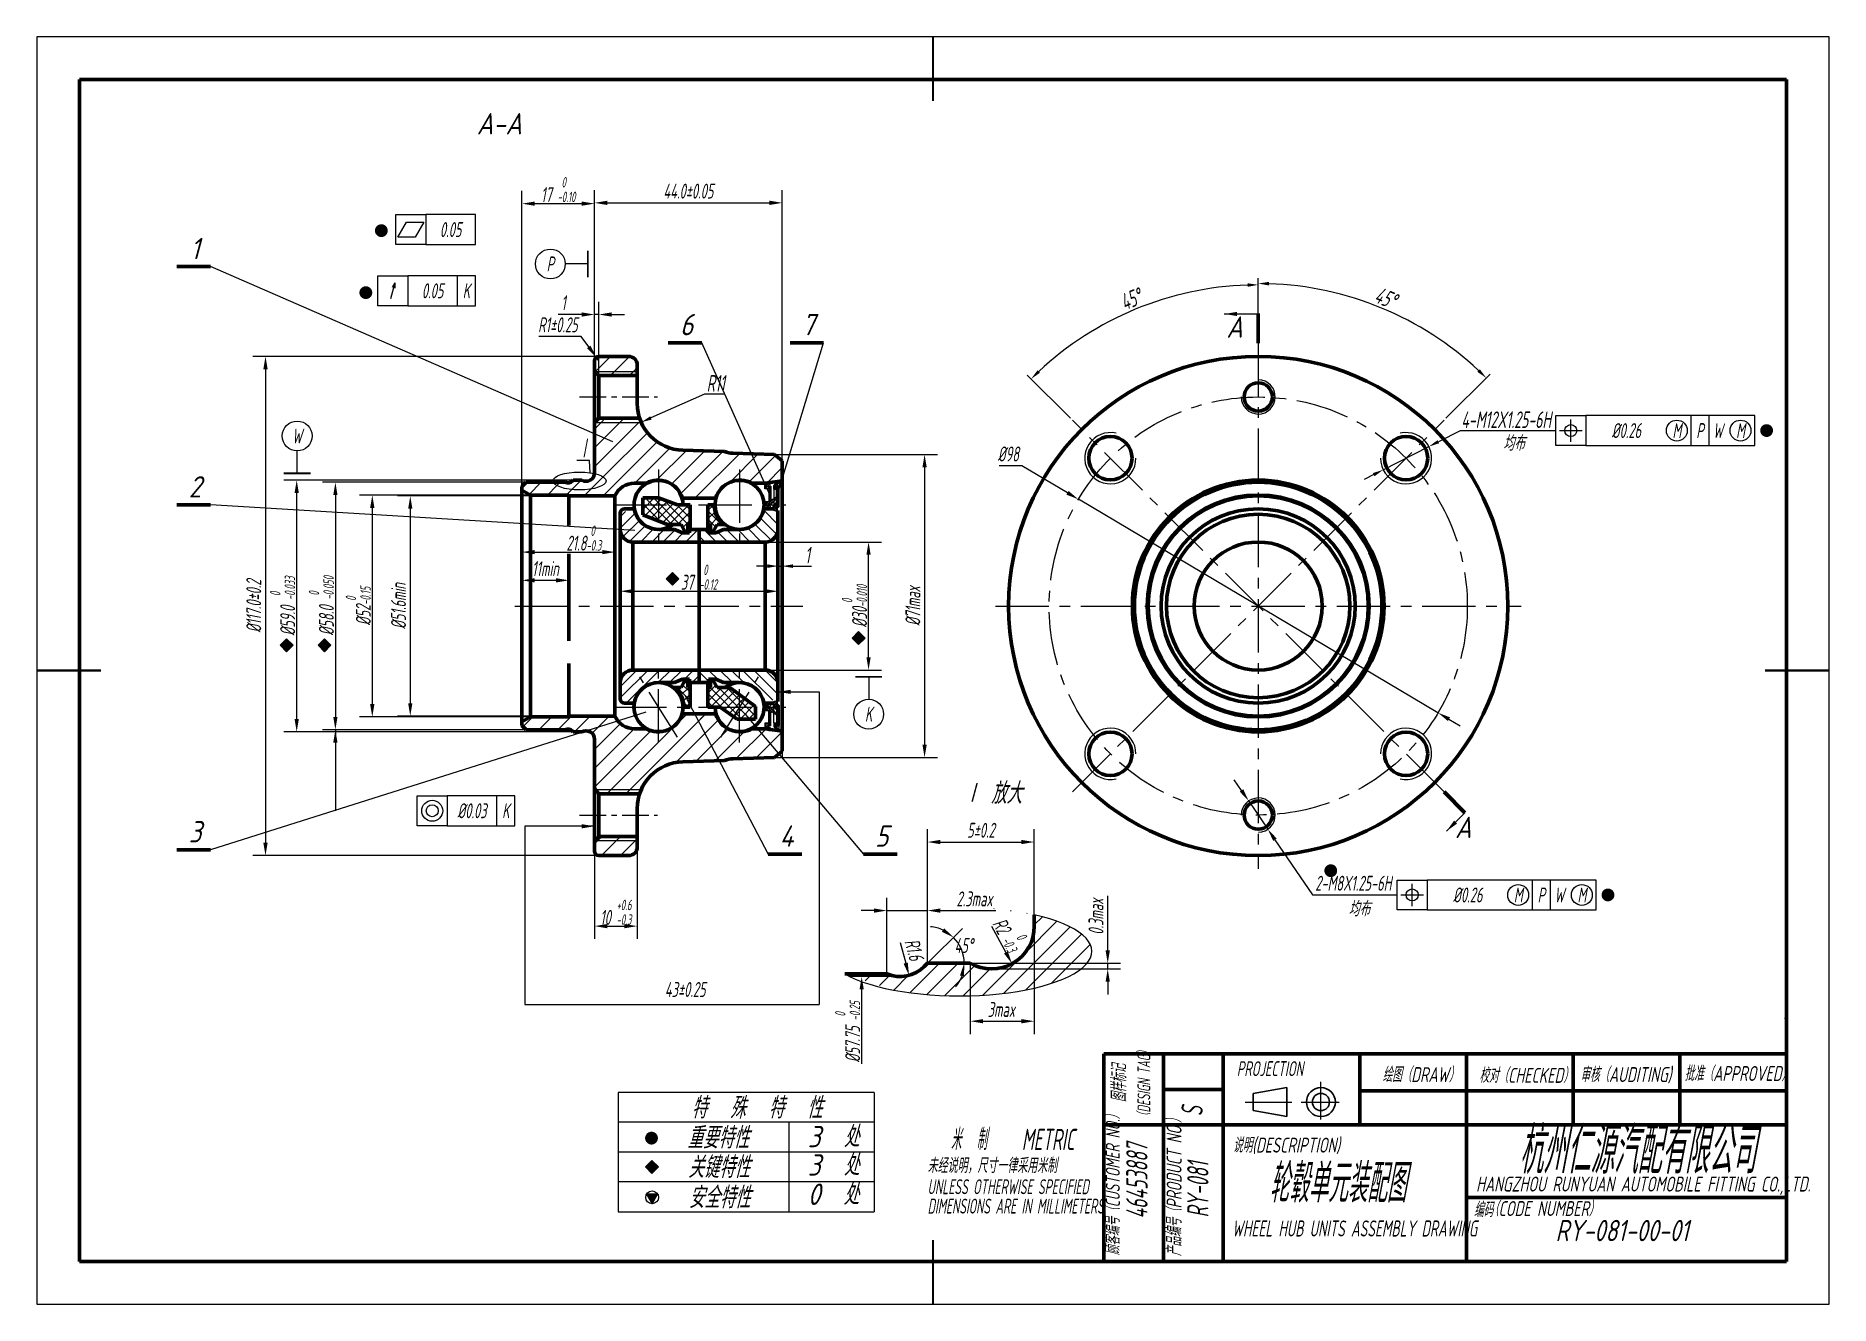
# Model space of a CAD drawing. Header units: millimetres. Extents: x 74 to 3431, y 5 to 1436.
# Drawn here: x 73.8 to 494.3, y 5.3 to 302.8 of the extents above; entities outside this region: 2.
import ezdxf
from ezdxf.enums import TextEntityAlignment as Align

# ---------------------------------------------------------------- set-up
doc = ezdxf.new("R2010")
doc.units = ezdxf.units.MM
doc.header["$LTSCALE"] = 10
doc.header["$MEASUREMENT"] = 0
doc.linetypes.add('ACAD_ISO04W100', pattern=[30, 24, -3, 0, -3])
doc.linetypes.add('G', pattern=[2, 1.25, -0.25, 0.25, -0.25])
doc.layers.get('0').update_dxf_attribs({"lineweight": 60})
doc.layers.get('Defpoints').update_dxf_attribs({"lineweight": 25})
for name, color, linetype, lineweight in [('01', 7, 'Continuous', 60), ('02', 1, 'Continuous', 25), ('05', 4, 'G', 25), ('08', 1, 'Continuous', 25), ('11', 3, 'Continuous', 25), ('AM_5', 3, 'Continuous', 25), ('AM_8', 1, 'Continuous', 15), ('中心线', 4, 'ACAD_ISO04W100', 25), ('文字和标注', 1, 'Continuous', 25)]:
    doc.layers.add(name, color=color, linetype=linetype, lineweight=lineweight)
doc.layers.add('14', color=3, linetype='Continuous')
doc.styles.get("Standard").update_dxf_attribs({"font": 'gbeitc', "width": 0.707, "bigfont": 'gbcbig.shx'})
doc.dimstyles.new('INTE', dxfattribs={"dimtxt": 3.5, "dimasz": 3, "dimexe": 3, "dimexo": 0, "dimgap": 1, "dimtad": 1, "dimdec": 8, "dimdsep": 46, "dimtxsty": 'Standard', "dimcen": 0, "dimclrd": 1, "dimclre": 1, "dimclrt": 3, "dimaunit": 1, "dimadec": 0, "dimazin": 0, "dimtfac": 1, "dimtmove": 0, "dimatfit": 0, "dimfxl": 1, "dimarcsym": 0})
doc.dimstyles.new('INTE$2', dxfattribs={"dimtxt": 3.5, "dimasz": 3, "dimexe": 3, "dimexo": 0, "dimgap": 1, "dimtad": 1, "dimtih": 1, "dimtoh": 1, "dimdec": 8, "dimdsep": 46, "dimtxsty": 'Standard', "dimcen": 0, "dimclrd": 1, "dimclre": 1, "dimclrt": 3, "dimaunit": 1, "dimadec": 0, "dimazin": 0, "dimtfac": 1, "dimtmove": 0, "dimatfit": 0, "dimfxl": 1, "dimarcsym": 0})
doc.dimstyles.new('ISO-25', dxfattribs={"dimtxt": 3.89, "dimasz": 2.5, "dimexe": 1.25, "dimexo": 0.625, "dimtad": 1, "dimtoh": 1, "dimdsep": 46, "dimtxsty": 'Standard', "dimcen": 2.5, "dimadec": 0, "dimazin": 0, "dimtfac": 1, "dimtmove": 0, "dimatfit": 3, "dimfxl": 1, "dimarcsym": 0})
pattern_1 = [(45, (82.4893, 19.4358), (-0.972272, 0.972272), []), (135, (82.4893, 19.4358), (-0.972272, -0.972272), [])]
pattern_2 = [(45, (82.4893, 19.4358), (-1.325825, 1.325825), [])]
pattern_3 = [(135, (82.4893, 19.4358), (-1.325825, -1.325825), [])]
pattern_4 = [(135, (310.52766, 46.36104), (0.2722361, 0.2722361), []), (45, (310.52766, 46.36104), (0.2722361, -0.2722361), [])]
pattern_5 = [(225, (310.52766, 292.064), (0.2722361, -0.2722361), []), (315, (310.52766, 292.064), (0.2722361, 0.2722361), [])]

msp = doc.modelspace()

# ---------------------------------------------------------------- texts
at = {"color": 1, "linetype": 'Continuous', "width": 0.707}
msp.add_text('S', height=5, rotation=90, dxfattribs=at).set_placement((347.25608934, 49.6308473))
at = {"color": 1, "lineweight": 9, "width": 0.66667}
for s, p in [('米  制', (288.20964749, 41.67640687)), ('METRIC', (304.83991695, 41.67640687))]:
    msp.add_text(s, height=5, dxfattribs=at).set_placement(p)
at = {"color": 0, "lineweight": 40, "width": 0.707}
msp.add_text('  杭州仁源汽配有限公司', height=10.8874556335, dxfattribs=at).set_placement((413.00241109, 36.17661592))
at = {"layer": '01', "char_height": 0.24, "attachment_point": 1}
for insert in [(3431.07793855, 1435.79507428), (2996.83162658, 936.06474831)]:
    msp.add_mtext('\\A1;', dxfattribs=dict(at, insert=insert))
at = {"layer": '02', "width": 0.707}
msp.add_text('43%%P0.25', height=3.5, dxfattribs=at).set_placement((221.18921453, 77.57410268))
at = {"layer": '11'}
for s, height, p in [('A-A', 5, (182.39123545, 282.25540165)), ('1', 5, (111.07419699, 253.00433612)), ('6', 5, (226.26835788, 235.17253037)), ('7', 5, (254.8015513, 235.17253037)), ('A', 5, (354.70243227, 234.59649962)), ('均布', 3.5, (420.14634253, 207.38702415)), ('2', 5, (111.07419699, 197.14755203)), ('3', 5, (111.07419699, 116.30144853)), ('4', 5, (249.67385583, 115.27922491)), ('5', 5, (272.00609095, 115.27922491)), ('A', 5, (408.29601767, 117.32853457)), ('均布', 3.5, (383.88751679, 98.24273548))]:
    msp.add_text(s, height=height, dxfattribs=at).set_placement(p, align=Align.MIDDLE_CENTER)
at = {"layer": '11', "width": 0.707}
msp.add_text('Ⅰ', height=5, dxfattribs=at).set_placement((202.16207173, 203.58360881), align=Align.CENTER)
at = {"layer": '11'}
msp.add_text('Ⅰ 放大', height=5, dxfattribs=at).set_placement((298.02205474, 122.84681241), align=Align.CENTER)
at = {"layer": '11', "color": 0, "lineweight": 50, "width": 0.89483}
msp.add_text('RY-081-00-01', height=5, dxfattribs=at).set_placement((429.91313237, 20.3237224), (461.1389657, 20.3237224), align=Align.FIT)
at = {"layer": 'AM_5', "color": 1}
for s, p in [('特  殊  特  性', (227.36874398, 49.10252846)), ('重要特性', (226.42582493, 42.06757997)), ('3  处', (254.66941256, 42.34538935)), ('关键特性', (226.6144085, 35.15825572)), ('3  处', (254.66941256, 35.69450052)), ('安全特性', (226.74013167, 28.06049546)), ('0  处', (254.66941256, 28.83354059))]:
    msp.add_text(s, height=5, dxfattribs=at).set_placement(p)
at = {"layer": '文字和标注'}
for s, height, width, p in [('（DESIGN TAG）', 3, 0.7, (334.95931029, 48.37351748)), ('图样标记', 3.5, 0.8, (329.35849514, 52.90286875)), ('顾客编号（CUSTOMER NO.）', 3.3, 0.8, (327.82300898, 17.02146357)), ('产品编号（PRODUCT NO.）', 3.5, 0.8, (342.29769501, 16.79543575))]:
    msp.add_text(s, height=height, rotation=90, dxfattribs=dict(at, width=width)).set_placement(p)
for s, height, width, p in [('绘图（DRAW）', 3.5, 0.8, (389.38378828, 57.63115177)), ('校对（CHECKED）', 3.5, 0.8, (412.06904264, 57.44591868)), ('审核（AUDITING)', 3.5, 0.8, (435.73267001, 57.63115177)), ('批准（APPROVED）', 3.5, 0.8, (460.15111536, 57.88533274)), ('说明(DESCRIPTION)', 3.5, 0.8, (354.33440974, 41.09269488)), ('未经说明，尺寸一律采用米制', 3.5, 0.66667, (282.75560372, 36.31192022)), ('UNLESS OTHERWISE SPECIFIED ', 3.5, 0.66667, (282.75560372, 31.34522815)), ('DIMENSIONS ARE IN MILLIMETERS', 3.5, 0.66667, (282.75560372, 26.79502494)), ('编码', 3.5, 0.8, (410.78888077, 25.95653539)), ('（CODE NUMBER）', 3.5, 0.8, (414.31168498, 26.22455363)), ('WHEEL HUB UNITS ASSEMBLY DRAWING ', 3.7720879571, 0.707, (354.13884987, 21.42871125))]:
    msp.add_text(s, height=height, dxfattribs=dict(at, width=width)).set_placement(p)
at = {"layer": '文字和标注', "color": 1, "width": 0.8}
msp.add_text('HANGZHOU RUNYUAN AUTOMOBILE FITTING CO.,LTD.', height=3.5, dxfattribs=at).set_placement((411.31984179, 31.96438792))
at = {"layer": '文字和标注', "insert": (355.23695577, 62.51721551), "char_height": 3.5, "width": 28.0298923919, "attachment_point": 1}
msp.add_mtext('PROJECTION', dxfattribs=at)
at = {"layer": '文字和标注', "color": 0, "lineweight": 50, "char_height": 5, "attachment_point": 1, "rotation": 90}
for s, insert in [('46453887', (329.31555966, 25.63855025)), ('RY-081', (343.59759298, 25.888912))]:
    msp.add_mtext(s, dxfattribs=dict(at, insert=insert))
at = {"layer": '文字和标注', "color": 0, "lineweight": 50, "insert": (362.81197043, 38.40152596), "char_height": 9, "width": 36.5009409988, "attachment_point": 1}
msp.add_mtext('轮毂单元装配图', dxfattribs=at)

# ---------------------------------------------------------------- blocks, each defined once
blk = doc.blocks.new('*D202')
at = {"layer": '02', "color": 1, "lineweight": -2}
for p, q in [((205.7, 227.71), (124.59, 227.71)), ((127.59, 224.71), (127.59, 113.71)), ((205.7, 110.71), (124.59, 110.71))]:
    blk.add_line(p, q, dxfattribs=at)
at = {"layer": '02', "color": 1}
for points in [[(127.09, 224.71), (128.09, 224.71), (127.59, 227.71)], [(127.09, 113.71), (128.09, 113.71), (127.59, 110.71)]]:
    blk.add_solid(points, dxfattribs=at)
at = {"layer": 'Defpoints', "color": 0}
for p in [(205.7, 227.71), (127.59, 110.71), (205.7, 110.71)]:
    blk.add_point(p, dxfattribs=at)
at = {"layer": '02', "color": 3, "insert": (124.84, 169.21), "char_height": 3.5, "attachment_point": 5, "rotation": 90}
blk.add_mtext('%%c117.0%%p0.2', dxfattribs=at)
blk = doc.blocks.new('*D203')
at = {"layer": '02', "color": 1, "lineweight": -2}
for p, q in [((188.7, 198.21), (140.97, 198.21)), ((143.97, 195.21), (143.97, 143.21)), ((188.7, 140.21), (140.97, 140.21))]:
    blk.add_line(p, q, dxfattribs=at)
at = {"layer": '02', "color": 1}
for points in [[(143.47, 195.21), (144.47, 195.21), (143.97, 198.21)], [(143.47, 143.21), (144.47, 143.21), (143.97, 140.21)]]:
    blk.add_solid(points, dxfattribs=at)
at = {"layer": 'Defpoints', "color": 0}
for p in [(188.7, 198.21), (143.97, 140.21), (188.7, 140.21)]:
    blk.add_point(p, dxfattribs=at)
at = {"layer": '02', "color": 3, "insert": (140.67, 169.28), "char_height": 3.5, "attachment_point": 5, "rotation": 90}
blk.add_mtext('%%c58.0 {\\C1;\\H0.7x;\\S 0^ -0.050;}', dxfattribs=at)
blk = doc.blocks.new('*D204')
at = {"layer": '02', "color": 1, "lineweight": -2}
for p, q in [((200.86, 198.71), (131.9, 198.71)), ((134.9, 142.71), (134.9, 195.71)), ((200.72, 139.71), (131.9, 139.71))]:
    blk.add_line(p, q, dxfattribs=at)
at = {"layer": '02', "color": 1}
for points in [[(134.4, 195.71), (135.4, 195.71), (134.9, 198.71)], [(134.4, 142.71), (135.4, 142.71), (134.9, 139.71)]]:
    blk.add_solid(points, dxfattribs=at)
at = {"layer": 'Defpoints', "color": 0}
for p in [(134.9, 198.71), (200.86, 198.71), (200.72, 139.71)]:
    blk.add_point(p, dxfattribs=at)
at = {"layer": '02', "color": 3, "insert": (131.6, 169.21), "char_height": 3.5, "attachment_point": 5, "rotation": 90}
blk.add_mtext('%%c59.0 {\\C1;\\H0.7x;\\S 0^ -0.033;}', dxfattribs=at)
blk = doc.blocks.new('*D205')
at = {"layer": '02', "color": 1, "lineweight": -2}
for p, q in [((189.7, 195.21), (149.62, 195.21)), ((152.62, 192.21), (152.62, 146.21)), ((189.7, 143.21), (149.62, 143.21))]:
    blk.add_line(p, q, dxfattribs=at)
at = {"layer": '02', "color": 1}
for points in [[(152.12, 192.21), (153.12, 192.21), (152.62, 195.21)], [(152.12, 146.21), (153.12, 146.21), (152.62, 143.21)]]:
    blk.add_solid(points, dxfattribs=at)
at = {"layer": 'Defpoints', "color": 0}
for p in [(189.7, 195.21), (152.62, 143.21), (189.7, 143.21)]:
    blk.add_point(p, dxfattribs=at)
at = {"layer": '02', "color": 3, "insert": (149.33, 169.21), "char_height": 3.5, "attachment_point": 5, "rotation": 90}
blk.add_mtext('%%c52{\\C1;\\H0.7x;\\S 0^ -0.15;}', dxfattribs=at)
blk = doc.blocks.new('*D206')
at = {"layer": '02', "color": 1, "lineweight": -2}
for p, q in [((198.7, 195.01), (158.52, 195.01)), ((161.52, 192.01), (161.52, 146.41)), ((198.7, 143.41), (158.52, 143.41))]:
    blk.add_line(p, q, dxfattribs=at)
at = {"layer": '02', "color": 1}
for points in [[(161.02, 192.01), (162.02, 192.01), (161.52, 195.01)], [(161.02, 146.41), (162.02, 146.41), (161.52, 143.41)]]:
    blk.add_solid(points, dxfattribs=at)
at = {"layer": 'Defpoints', "color": 0}
for p in [(198.7, 195.01), (161.52, 143.41), (198.7, 143.41)]:
    blk.add_point(p, dxfattribs=at)
at = {"layer": '02', "color": 3, "insert": (158.77, 169.21), "char_height": 3.5, "attachment_point": 5, "rotation": 90}
blk.add_mtext('%%c51.6min', dxfattribs=at)
blk = doc.blocks.new('*D207')
at = {"layer": '02', "color": 1, "lineweight": -2}
for p, q in [((209.5, 185.23), (209.5, 178.85)), ((187.7, 184.68), (187.7, 178.85)), ((190.7, 181.85), (206.5, 181.85))]:
    blk.add_line(p, q, dxfattribs=at)
at = {"layer": '02', "color": 1}
for points in [[(190.7, 182.35), (190.7, 181.35), (187.7, 181.85)], [(206.5, 182.35), (206.5, 181.35), (209.5, 181.85)]]:
    blk.add_solid(points, dxfattribs=at)
at = {"layer": 'Defpoints', "color": 0}
for p in [(209.5, 185.23), (187.7, 184.68), (209.5, 181.85)]:
    blk.add_point(p, dxfattribs=at)
at = {"layer": '02', "color": 3, "insert": (202.21, 185.14), "char_height": 3.5, "attachment_point": 5}
blk.add_mtext('21.8{\\C1;\\H0.7x;\\S 0^ -0.3;}', dxfattribs=at)
blk = doc.blocks.new('*D208')
at = {"layer": '02', "color": 1, "lineweight": -2}
for p, q in [((187.7, 174.87), (187.7, 178.23)), ((198.7, 174.69), (198.7, 178.23)), ((190.7, 175.23), (195.7, 175.23))]:
    blk.add_line(p, q, dxfattribs=at)
at = {"layer": '02', "color": 1}
for points in [[(190.7, 175.73), (190.7, 174.73), (187.7, 175.23)], [(195.7, 175.73), (195.7, 174.73), (198.7, 175.23)]]:
    blk.add_solid(points, dxfattribs=at)
at = {"layer": 'Defpoints', "color": 0}
for p in [(187.7, 174.87), (198.7, 175.23), (198.7, 174.69)]:
    blk.add_point(p, dxfattribs=at)
at = {"layer": '02', "color": 3, "insert": (193.2, 177.98), "char_height": 3.5, "attachment_point": 5}
blk.add_mtext('11min', dxfattribs=at)
blk = doc.blocks.new('*D209')
at = {"layer": '02', "color": 1, "lineweight": -2}
for p, q in [((204.7, 224.21), (204.7, 240.53)), ((205.7, 223.21), (205.7, 240.53)), ((201.7, 237.53), (196.17, 237.53)), ((205.7, 237.53), (204.7, 237.53)), ((208.7, 237.53), (211.7, 237.53))]:
    blk.add_line(p, q, dxfattribs=at)
at = {"layer": '02', "color": 1}
for points in [[(201.7, 238.03), (201.7, 237.03), (204.7, 237.53)], [(208.7, 238.03), (208.7, 237.03), (205.7, 237.53)]]:
    blk.add_solid(points, dxfattribs=at)
at = {"layer": 'Defpoints', "color": 0}
for p in [(204.7, 237.53), (204.7, 224.21), (205.7, 223.21)]:
    blk.add_point(p, dxfattribs=at)
at = {"layer": '02', "color": 3, "insert": (197.43, 240.28), "char_height": 3.5, "attachment_point": 5}
blk.add_mtext('1', dxfattribs=at)
blk = doc.blocks.new('*D210')
at = {"layer": '02', "color": 1, "lineweight": -2}
for p, q in [((187.7, 197.21), (187.7, 266.52)), ((204.7, 226.71), (204.7, 266.52)), ((190.7, 263.52), (201.7, 263.52))]:
    blk.add_line(p, q, dxfattribs=at)
at = {"layer": '02', "color": 1}
for points in [[(190.7, 264.02), (190.7, 263.02), (187.7, 263.52)], [(201.7, 264.02), (201.7, 263.02), (204.7, 263.52)]]:
    blk.add_solid(points, dxfattribs=at)
at = {"layer": 'Defpoints', "color": 0}
for p in [(204.7, 263.52), (204.7, 226.71), (187.7, 197.21)]:
    blk.add_point(p, dxfattribs=at)
at = {"layer": '02', "color": 3, "insert": (196.2, 266.82), "char_height": 3.5, "attachment_point": 5}
blk.add_mtext('17 {\\H0.7x;\\S 0^ -0.10;}', dxfattribs=at)
blk = doc.blocks.new('*D211')
at = {"layer": '02', "color": 1, "lineweight": -2}
for p, q in [((204.7, 226.71), (204.7, 266.71)), ((248.7, 203.25), (248.7, 266.71)), ((207.7, 263.71), (245.7, 263.71))]:
    blk.add_line(p, q, dxfattribs=at)
at = {"layer": '02', "color": 1}
for points in [[(207.7, 264.21), (207.7, 263.21), (204.7, 263.71)], [(245.7, 264.21), (245.7, 263.21), (248.7, 263.71)]]:
    blk.add_solid(points, dxfattribs=at)
at = {"layer": 'Defpoints', "color": 0}
for p in [(248.7, 263.71), (204.7, 226.71), (248.7, 203.25)]:
    blk.add_point(p, dxfattribs=at)
at = {"layer": '02', "color": 3, "insert": (226.7, 266.46), "char_height": 3.5, "attachment_point": 5}
blk.add_mtext('44.0%%p0.05', dxfattribs=at)
blk = doc.blocks.new('*D212')
at = {"layer": '02', "color": 1, "lineweight": -2}
for p, q in [((248.7, 204.71), (285.06, 204.71)), ((282.06, 201.71), (282.06, 136.71)), ((248.7, 133.71), (285.06, 133.71))]:
    blk.add_line(p, q, dxfattribs=at)
at = {"layer": '02', "color": 1}
for points in [[(281.56, 201.71), (282.56, 201.71), (282.06, 204.71)], [(281.56, 136.71), (282.56, 136.71), (282.06, 133.71)]]:
    blk.add_solid(points, dxfattribs=at)
at = {"layer": 'Defpoints', "color": 0}
for p in [(248.7, 204.71), (248.7, 133.71), (282.06, 133.71)]:
    blk.add_point(p, dxfattribs=at)
at = {"layer": '02', "color": 3, "insert": (279.31, 169.21), "char_height": 3.5, "attachment_point": 5, "rotation": 90}
blk.add_mtext('%%c71max', dxfattribs=at)
blk = doc.blocks.new('*D213')
at = {"layer": '02', "color": 1, "lineweight": -2}
for p, q in [((244.7, 184.21), (271.93, 184.21)), ((268.93, 157.21), (268.93, 181.21)), ((244.7, 154.21), (271.93, 154.21))]:
    blk.add_line(p, q, dxfattribs=at)
at = {"layer": '02', "color": 1}
for points in [[(268.43, 181.21), (269.43, 181.21), (268.93, 184.21)], [(268.43, 157.21), (269.43, 157.21), (268.93, 154.21)]]:
    blk.add_solid(points, dxfattribs=at)
at = {"layer": 'Defpoints', "color": 0}
for p in [(244.7, 184.21), (268.93, 184.21), (244.7, 154.21)]:
    blk.add_point(p, dxfattribs=at)
at = {"layer": '02', "color": 3, "insert": (265.63, 169.21), "char_height": 3.5, "attachment_point": 5, "rotation": 90}
blk.add_mtext('%%c30{\\C1;\\H0.7x;\\S 0^ -0.010;}', dxfattribs=at)
blk = doc.blocks.new('*D214')
at = {"layer": '02', "color": 1, "lineweight": -2}
for p, q in [((210.7, 176.97), (210.7, 169.67)), ((247.7, 176.97), (247.7, 169.67)), ((213.7, 172.67), (244.7, 172.67))]:
    blk.add_line(p, q, dxfattribs=at)
at = {"layer": '02', "color": 1}
for points in [[(213.7, 173.17), (213.7, 172.17), (210.7, 172.67)], [(244.7, 173.17), (244.7, 172.17), (247.7, 172.67)]]:
    blk.add_solid(points, dxfattribs=at)
at = {"layer": 'Defpoints', "color": 0}
for p in [(210.7, 176.97), (247.7, 176.97), (247.7, 172.67)]:
    blk.add_point(p, dxfattribs=at)
at = {"layer": '02', "color": 3, "insert": (229.2, 175.97), "char_height": 3.5, "attachment_point": 5}
blk.add_mtext('37 {\\C1;\\H0.7x;\\S 0^ -0.12;}', dxfattribs=at)
blk = doc.blocks.new('*D215')
at = {"layer": '02', "color": 1, "lineweight": -2}
for p, q in [((214.7, 113.63), (214.7, 91.17)), ((204.7, 111.71), (204.7, 91.17)), ((207.7, 94.17), (211.7, 94.17))]:
    blk.add_line(p, q, dxfattribs=at)
at = {"layer": '02', "color": 1}
for points in [[(207.7, 94.67), (207.7, 93.67), (204.7, 94.17)], [(211.7, 94.67), (211.7, 93.67), (214.7, 94.17)]]:
    blk.add_solid(points, dxfattribs=at)
at = {"layer": 'Defpoints', "color": 0}
for p in [(214.7, 113.63), (204.7, 111.71), (214.7, 94.17)]:
    blk.add_point(p, dxfattribs=at)
at = {"layer": '02', "color": 3, "insert": (209.7, 97.42), "char_height": 3.5, "attachment_point": 5}
blk.add_mtext('10 {\\C1;\\H0.7x;\\S+0.6^ -0.3;}', dxfattribs=at)
blk = doc.blocks.new('*U29', base_point=(171.53, 127.93))
at = {"layer": '14', "color": 1}
blk.add_line((171.53, 133.18), (171.53, 127.93), dxfattribs=at)
blk.add_lwpolyline([(168.38, 133.18, 0.4, 0.4, 0), (174.68, 133.18, 0, 0, 0)], format="xyseb", dxfattribs=at)
blk.add_circle((171.53, 124.43), 3.5, dxfattribs=at)
at = {"layer": '14', "color": 3, "width": 0.707}
blk.add_text('K', height=3.5, dxfattribs=at).set_placement((171.53, 124.43), align=Align.MIDDLE_CENTER)
blk = doc.blocks.new('*U30', base_point=(51.64, 186.13))
at = {"layer": '14', "color": 1}
blk.add_line((51.64, 180.88), (51.64, 186.13), dxfattribs=at)
blk.add_lwpolyline([(54.79, 180.88, 0.4, 0.4, 0), (48.49, 180.88, 0, 0, 0)], format="xyseb", dxfattribs=at)
blk.add_circle((51.64, 189.63), 3.5, dxfattribs=at)
at = {"layer": '14', "color": 3, "width": 0.707}
blk.add_text('W', height=3.5, dxfattribs=at).set_placement((51.64, 189.63), align=Align.MIDDLE_CENTER)
blk = doc.blocks.new('*U31', base_point=(51.6, 123.78))
at = {"layer": '14', "color": 1}
for p, q in [((51.6, 120.28), (51.6, 127.28)), ((51.6, 127.28), (58.6, 127.28)), ((58.6, 127.28), (58.6, 120.28)), ((70.25, 127.28), (58.6, 127.28)), ((70.25, 120.28), (70.25, 127.28)), ((74.47, 127.28), (70.25, 127.28)), ((74.47, 120.28), (74.47, 127.28)), ((58.6, 120.28), (51.6, 120.28)), ((58.6, 120.28), (70.25, 120.28)), ((70.25, 120.28), (74.47, 120.28))]:
    blk.add_line(p, q, dxfattribs=at)
at = {"layer": '14', "color": 3}
for radius in [2.45, 1.4]:
    blk.add_circle((55.1, 123.78), radius, dxfattribs=at)
at = {"layer": '14', "color": 3, "width": 0.707}
for s, p in [('%%c0.03', (64.42, 123.78)), ('K', (72.36, 123.78))]:
    blk.add_text(s, height=3.5, dxfattribs=at).set_placement(p, align=Align.MIDDLE_CENTER)
blk = doc.blocks.new('*U32', base_point=(100.43, 229.95))
at = {"layer": '14', "color": 1}
blk.add_line((105.68, 229.95), (100.43, 229.95), dxfattribs=at)
blk.add_lwpolyline([(105.68, 233.1, 0.4, 0.4, 0), (105.68, 226.8, 0, 0, 0)], format="xyseb", dxfattribs=at)
blk.add_circle((96.93, 229.95), 3.5, dxfattribs=at)
at = {"layer": '14', "color": 3, "width": 0.707}
blk.add_text('P', height=3.5, dxfattribs=at).set_placement((96.93, 229.95), align=Align.MIDDLE_CENTER)
blk = doc.blocks.new('*U33', base_point=(107.28, 241.51))
at = {"layer": '14', "color": 1}
for p, q in [((107.28, 238.01), (107.28, 245.01)), ((107.28, 245.01), (114.28, 245.01)), ((114.28, 245.01), (114.28, 238.01)), ((125.93, 245.01), (114.28, 245.01)), ((125.93, 238.01), (125.93, 245.01)), ((114.28, 238.01), (107.28, 238.01)), ((114.28, 238.01), (125.93, 238.01))]:
    blk.add_line(p, q, dxfattribs=at)
at = {"layer": '14', "color": 3}
for p, q in [((107.75, 239.76), (109.77, 243.26)), ((111.79, 239.76), (107.75, 239.76)), ((109.77, 243.26), (113.81, 243.26)), ((113.81, 243.26), (111.79, 239.76))]:
    blk.add_line(p, q, dxfattribs=at)
at = {"layer": '14', "color": 3, "width": 0.707}
blk.add_text('0.05', height=3.5, dxfattribs=at).set_placement((120.11, 241.51), align=Align.MIDDLE_CENTER)
blk = doc.blocks.new('*U34', base_point=(107.28, 227.15))
at = {"layer": '14', "color": 1}
for p, q in [((107.28, 223.65), (107.28, 230.65)), ((107.28, 230.65), (114.28, 230.65)), ((114.28, 230.65), (114.28, 223.65)), ((125.93, 230.65), (114.28, 230.65)), ((125.93, 223.65), (125.93, 230.65)), ((130.15, 230.65), (125.93, 230.65)), ((130.15, 223.65), (130.15, 230.65)), ((114.28, 223.65), (107.28, 223.65)), ((114.28, 223.65), (125.93, 223.65)), ((125.93, 223.65), (130.15, 223.65))]:
    blk.add_line(p, q, dxfattribs=at)
at = {"layer": '14', "color": 3}
for q in [(110.28, 225.29), (110.67, 227.95), (111.28, 227.79)]:
    blk.add_line((111.28, 229.01), q, dxfattribs=at)
at = {"layer": '14', "color": 3, "width": 0.707}
for s, p in [('0.05', (120.11, 227.15)), ('K', (128.04, 227.15))]:
    blk.add_text(s, height=3.5, dxfattribs=at).set_placement(p, align=Align.MIDDLE_CENTER)
blk = doc.blocks.new('*D216')
at = {"layer": '02', "color": 1, "lineweight": -2}
for p, q in [((201.58, 232.37), (191.66, 232.37)), ((203.35, 229.95), (201.58, 232.37)), ((205.7, 226.71), (205.11, 227.52))]:
    blk.add_line(p, q, dxfattribs=at)
at = {"layer": '02', "color": 1}
blk.add_solid([(203.75, 230.24), (202.94, 229.65), (205.11, 227.52)], dxfattribs=at)
at = {"layer": 'Defpoints', "color": 0}
for p in [(205.11, 227.52), (205.7, 226.71)]:
    blk.add_point(p, dxfattribs=at)
at = {"layer": '02', "color": 3, "insert": (196.12, 235.12), "char_height": 3.5, "attachment_point": 5}
blk.add_mtext('R1{\\C1;%%p0.25}', dxfattribs=at)
blk = doc.blocks.new('*D217')
at = {"layer": '02', "color": 0, "lineweight": -2}
for p, q in [((360.25, 231.44), (360.25, 245.74)), ((316.24, 213.22), (306.13, 223.33))]:
    blk.add_line(p, q, dxfattribs=at)
blk.add_arc((360.25, 169.21), 75.28, 91.9029, 133.0971, dxfattribs=at)
at = {"layer": '02', "color": 0}
for points in [[(357.74, 244.86), (357.75, 244.03), (360.25, 244.49)], [(309.1, 223.88), (308.53, 224.48), (307.02, 222.44)]]:
    blk.add_solid(points, dxfattribs=at)
at = {"layer": 'Defpoints', "color": 0}
for p in [(340.76, 241.92), (360.25, 230.82), (316.69, 212.77), (403.81, 125.65), (360.25, 107.61)]:
    blk.add_point(p, dxfattribs=at)
at = {"layer": '02', "color": 0, "insert": (330.46, 241.13), "char_height": 3.89, "attachment_point": 5, "rotation": 22.5}
blk.add_mtext('45%%d', dxfattribs=at)
blk = doc.blocks.new('*D218')
at = {"layer": '02', "color": 0, "lineweight": -2}
for p, q in [((360.25, 231.44), (360.25, 246.05)), ((404.25, 213.22), (414.58, 223.55))]:
    blk.add_line(p, q, dxfattribs=at)
blk.add_arc((360.25, 169.21), 75.59, 46.895, 88.105, dxfattribs=at)
at = {"layer": '02', "color": 0}
for points in [[(362.74, 244.35), (362.75, 245.18), (360.25, 244.8)], [(412.19, 224.7), (411.61, 224.1), (413.7, 222.66)]]:
    blk.add_solid(points, dxfattribs=at)
at = {"layer": 'Defpoints', "color": 0}
for p in [(398.04, 234.68), (360.25, 230.82), (403.81, 212.77), (316.69, 125.65), (360.25, 107.61)]:
    blk.add_point(p, dxfattribs=at)
at = {"layer": '02', "color": 0, "insert": (390.16, 241.42), "char_height": 3.89, "attachment_point": 5, "rotation": 337.5}
blk.add_mtext('45%%d', dxfattribs=at)
blk = doc.blocks.new('*D219')
at = {"layer": '02', "color": 1, "lineweight": -2}
for p, q in [((356.33, 125.99), (354.65, 128.47)), ((358.01, 123.5), (362.48, 116.92)), ((364.16, 114.44), (372.95, 101.48)), ((372.95, 101.48), (391.12, 101.48))]:
    blk.add_line(p, q, dxfattribs=at)
at = {"layer": '02', "color": 1}
for points in [[(356.74, 126.27), (355.92, 125.7), (358.01, 123.5)], [(364.58, 114.72), (363.75, 114.16), (362.48, 116.92)]]:
    blk.add_solid(points, dxfattribs=at)
at = {"layer": 'Defpoints', "color": 0}
for p in [(358.01, 123.5), (362.48, 116.92)]:
    blk.add_point(p, dxfattribs=at)
at = {"layer": '02', "color": 3, "insert": (382.54, 104.23), "char_height": 3.5, "attachment_point": 5}
blk.add_mtext('2-M8X1.25-6H', dxfattribs=at)
blk = doc.blocks.new('*D220')
at = {"layer": '02', "color": 1, "lineweight": -2}
for p, q in [((282.76, 85.47), (282.76, 116.89)), ((285.76, 113.89), (304.76, 113.89)), ((307.76, 96.86), (307.76, 116.89))]:
    blk.add_line(p, q, dxfattribs=at)
at = {"layer": '02', "color": 1}
for points in [[(285.76, 114.39), (285.76, 113.39), (282.76, 113.89)], [(304.76, 114.39), (304.76, 113.39), (307.76, 113.89)]]:
    blk.add_solid(points, dxfattribs=at)
at = {"layer": 'Defpoints', "color": 0}
for p in [(307.76, 113.89), (307.76, 96.86), (282.76, 85.47)]:
    blk.add_point(p, dxfattribs=at)
at = {"layer": '02', "color": 3, "insert": (295.26, 116.64), "char_height": 3.5, "attachment_point": 5}
blk.add_mtext('5{\\C1;%%p0.2}', dxfattribs=at)
blk = doc.blocks.new('*D221')
at = {"layer": '02', "color": 1, "lineweight": -2}
blk.add_line((282.76, 85.47), (290.96, 93.66), dxfattribs=at)
for start, end in [(65.1174, 85.2349), (360, 45), (319.7651, 339.8826)]:
    blk.add_arc((282.76, 85.47), 8.59, start, end, dxfattribs=at)
at = {"layer": '02', "color": 1}
for points in [[(286.66, 93.67), (286.09, 92.85), (288.84, 91.54)], [(290.34, 82.6), (291.32, 82.43), (291.35, 85.47)]]:
    blk.add_solid(points, dxfattribs=at)
at = {"layer": 'Defpoints', "color": 0}
for p in [(290.2, 89.76), (281.98, 84.69), (282.76, 85.47), (282.76, 85.47), (292.76, 85.47)]:
    blk.add_point(p, dxfattribs=at)
at = {"layer": '02', "color": 3, "insert": (291.25, 89.64), "char_height": 3.5, "attachment_point": 5}
blk.add_mtext('45°', dxfattribs=at)
blk = doc.blocks.new('*D222')
at = {"layer": '02', "color": 1, "lineweight": -2}
for p, q in [((270.23, 97.82), (267.23, 97.82)), ((273.23, 82.97), (273.23, 100.82)), ((273.23, 97.82), (282.76, 97.82)), ((282.76, 85.47), (282.76, 100.82)), ((285.76, 97.82), (298.76, 97.82))]:
    blk.add_line(p, q, dxfattribs=at)
at = {"layer": '02', "color": 1}
for points in [[(270.23, 98.32), (270.23, 97.32), (273.23, 97.82)], [(285.76, 98.32), (285.76, 97.32), (282.76, 97.82)]]:
    blk.add_solid(points, dxfattribs=at)
at = {"layer": 'Defpoints', "color": 0}
for p in [(282.76, 97.82), (282.76, 85.47), (273.23, 82.97)]:
    blk.add_point(p, dxfattribs=at)
at = {"layer": '02', "color": 3, "insert": (293.76, 100.57), "char_height": 3.5, "attachment_point": 5}
blk.add_mtext('2.3max', dxfattribs=at)
blk = doc.blocks.new('*D223')
at = {"layer": '02', "color": 1, "lineweight": -2}
blk.add_line((276.33, 90.35), (277.63, 85.52), dxfattribs=at)
at = {"layer": '02', "color": 1}
blk.add_solid([(278.11, 85.65), (277.14, 85.39), (278.41, 82.62)], dxfattribs=at)
at = {"layer": 'Defpoints', "color": 0}
for p in [(276.33, 90.35), (278.41, 82.62)]:
    blk.add_point(p, dxfattribs=at)
at = {"layer": '02', "color": 3, "insert": (279.63, 88.65), "char_height": 3.5, "attachment_point": 5, "rotation": 285.0867}
blk.add_mtext('R1.6', dxfattribs=at)
blk = doc.blocks.new('*D224')
at = {"layer": '02', "color": 1, "lineweight": -2}
blk.add_line((297.76, 94.13), (301.12, 87.99), dxfattribs=at)
at = {"layer": '02', "color": 1}
blk.add_solid([(301.56, 88.23), (300.68, 87.75), (302.56, 85.36)], dxfattribs=at)
at = {"layer": 'Defpoints', "color": 0}
for p in [(297.76, 94.13), (302.56, 85.36)]:
    blk.add_point(p, dxfattribs=at)
at = {"layer": '02', "color": 3, "insert": (302.34, 92.64), "char_height": 3.5, "attachment_point": 5, "rotation": 298.6631}
blk.add_mtext('R2 {\\C1;\\H0.7x;\\S 0^ -0.3;}', dxfattribs=at)
blk = doc.blocks.new('*D225')
at = {"layer": '02', "color": 1, "lineweight": -2}
for p, q in [((307.76, 94.13), (307.76, 68.89)), ((292.76, 85.47), (292.76, 68.89)), ((295.76, 71.89), (304.76, 71.89))]:
    blk.add_line(p, q, dxfattribs=at)
at = {"layer": '02', "color": 1}
for points in [[(295.76, 72.39), (295.76, 71.39), (292.76, 71.89)], [(304.76, 72.39), (304.76, 71.39), (307.76, 71.89)]]:
    blk.add_solid(points, dxfattribs=at)
at = {"layer": 'Defpoints', "color": 0}
for p in [(307.76, 94.13), (292.76, 85.47), (307.76, 71.89)]:
    blk.add_point(p, dxfattribs=at)
at = {"layer": '02', "color": 3, "insert": (300.04, 74.64), "char_height": 3.5, "attachment_point": 5}
blk.add_mtext('3max', dxfattribs=at)
blk = doc.blocks.new('*D226')
at = {"layer": '02', "color": 1, "lineweight": -2}
for p, q in [((324.98, 88.47), (324.98, 101.31)), ((292.76, 85.47), (327.98, 85.47)), ((297.76, 84.13), (327.98, 84.13)), ((324.98, 84.13), (324.98, 85.47)), ((324.98, 81.13), (324.98, 78.13))]:
    blk.add_line(p, q, dxfattribs=at)
at = {"layer": '02', "color": 1}
for points in [[(324.48, 88.47), (325.48, 88.47), (324.98, 85.47)], [(324.48, 81.13), (325.48, 81.13), (324.98, 84.13)]]:
    blk.add_solid(points, dxfattribs=at)
at = {"layer": 'Defpoints', "color": 0}
for p in [(292.76, 85.47), (297.76, 84.13), (324.98, 85.47)]:
    blk.add_point(p, dxfattribs=at)
at = {"layer": '02', "color": 3, "insert": (322.23, 96.39), "char_height": 3.5, "attachment_point": 5, "rotation": 90}
blk.add_mtext('0.3max', dxfattribs=at)
blk = doc.blocks.new('*D199')
at = {"layer": '02', "color": 1, "lineweight": -2}
for p, q in [((304.85, 202.1), (299.57, 202.1)), ((315.53, 195.75), (304.85, 202.1)), ((402.38, 144.2), (318.11, 194.22)), ((404.96, 142.67), (407.54, 141.14))]:
    blk.add_line(p, q, dxfattribs=at)
at = {"layer": '02', "color": 1}
for points in [[(315.79, 196.18), (315.28, 195.32), (318.11, 194.22)], [(405.22, 143.1), (404.71, 142.24), (402.38, 144.2)]]:
    blk.add_solid(points, dxfattribs=at)
at = {"layer": 'Defpoints', "color": 0}
for p in [(318.11, 194.22), (402.38, 144.2)]:
    blk.add_point(p, dxfattribs=at)
at = {"layer": '02', "color": 3, "insert": (301.71, 204.85), "char_height": 3.5, "attachment_point": 5}
blk.add_mtext('%%c98', dxfattribs=at)
blk = doc.blocks.new('*D200')
at = {"layer": '02', "color": 1, "lineweight": -2}
for p, q in [((276.33, 82.35), (264.31, 82.35)), ((267.31, 79.35), (267.31, 61.87))]:
    blk.add_line(p, q, dxfattribs=at)
at = {"layer": '02', "color": 1}
blk.add_solid([(266.81, 79.35), (267.81, 79.35), (267.31, 82.35)], dxfattribs=at)
at = {"layer": 'Defpoints', "color": 0}
for p in [(276.33, 82.35), (267.31, 56.5), (276.33, 56.5)]:
    blk.add_point(p, dxfattribs=at)
at = {"layer": '02', "color": 3, "insert": (264.01, 69.42), "char_height": 3.5, "attachment_point": 5, "rotation": 90}
blk.add_mtext('%%c57.75 {\\C1;\\H0.7x;\\S 0^ -0.25;}', dxfattribs=at)
blk = doc.blocks.new('*U50', base_point=(344.81, 83.3))
at = {"layer": '14', "color": 1}
for p, q in [((344.81, 79.8), (344.81, 86.8)), ((344.81, 86.8), (351.81, 86.8)), ((351.81, 86.8), (351.81, 79.8)), ((376.48, 86.8), (351.81, 86.8)), ((376.48, 79.8), (376.48, 86.8)), ((380.71, 86.8), (376.48, 86.8)), ((380.71, 79.8), (380.71, 86.8)), ((391.41, 86.8), (380.71, 86.8)), ((391.41, 79.8), (391.41, 86.8)), ((351.81, 79.8), (344.81, 79.8)), ((351.81, 79.8), (376.48, 79.8)), ((376.48, 79.8), (380.71, 79.8)), ((380.71, 79.8), (391.41, 79.8))]:
    blk.add_line(p, q, dxfattribs=at)
at = {"layer": '14', "color": 3}
for p, q in [((348.31, 80.68), (348.31, 85.93)), ((345.69, 83.3), (350.94, 83.3))]:
    blk.add_line(p, q, dxfattribs=at)
blk.add_circle((348.31, 83.3), 1.4, dxfattribs=at)
at = {"layer": '14', "color": 1}
for centre in [(373.16, 83.3), (388.08, 83.3)]:
    blk.add_circle(centre, 2.45, dxfattribs=at)
at = {"layer": '14', "color": 3, "width": 0.707}
for s, p in [('%%c0.26', (361.35, 83.3)), ('M', (373.16, 83.3)), ('P', (378.59, 83.3)), ('W', (382.82, 83.3)), ('M', (388.08, 83.3))]:
    blk.add_text(s, height=3.5, dxfattribs=at).set_placement(p, align=Align.MIDDLE_CENTER)
blk = doc.blocks.new('*D201')
at = {"layer": '02', "color": 0, "lineweight": -2}
for p, q in [((407.56, 210.31), (402.47, 207.72)), ((428.53, 210.31), (407.56, 210.31)), ((389.55, 201.14), (400.24, 206.58)), ((387.32, 200), (385.09, 198.87))]:
    blk.add_line(p, q, dxfattribs=at)
at = {"layer": '02', "color": 0}
for points in [[(402.28, 208.09), (402.66, 207.35), (400.24, 206.58)], [(387.13, 200.37), (387.51, 199.63), (389.55, 201.14)]]:
    blk.add_solid(points, dxfattribs=at)
at = {"layer": 'Defpoints', "color": 0}
for p in [(400.24, 206.58), (389.55, 201.14)]:
    blk.add_point(p, dxfattribs=at)
at = {"layer": '02', "color": 0, "insert": (418.36, 212.88), "char_height": 3.89, "attachment_point": 5}
blk.add_mtext('{\\F|c134;4-M12X1.25-6H}', dxfattribs=at)
blk = doc.blocks.new('*U227')
at = {"layer": '01', "const_width": 0.5}
for points in [[(210, 297), (210, 282)], [(0, 148.5), (15, 148.5)], [(420, 148.5), (405, 148.5)], [(210, 0), (210, 15)]]:
    blk.add_lwpolyline(points, dxfattribs=at)
at = {"layer": '01'}
for points in [[(410, 287), (10, 287)], [(10, 287), (10, 10)], [(410, 10), (410, 287)], [(10, 10), (410, 10)]]:
    blk.add_lwpolyline(points, dxfattribs=at)
at = {"layer": '02'}
for points in [[(420, 297), (0, 297)], [(0, 297), (0, 0)], [(420, 0), (420, 297)], [(0, 0), (420, 0)]]:
    blk.add_lwpolyline(points, dxfattribs=at)
blk = doc.blocks.new('*D228')
at = {"layer": '02', "color": 0, "lineweight": -2}
for p, q in [((230.5, 218.83), (217.92, 213.29)), ((235.14, 218.83), (230.5, 218.83))]:
    blk.add_line(p, q, dxfattribs=at)
at = {"layer": '02', "color": 0}
blk.add_solid([(217.75, 213.67), (218.09, 212.91), (215.63, 212.28)], dxfattribs=at)
at = {"layer": 'Defpoints', "color": 0}
for p in [(225.7, 216.71), (215.63, 212.28)]:
    blk.add_point(p, dxfattribs=at)
at = {"layer": '02', "color": 0, "insert": (233.13, 221.4), "char_height": 3.89, "attachment_point": 5}
blk.add_mtext('R11', dxfattribs=at)
blk = doc.blocks.new('*D258')
at = {"layer": '02', "color": 0, "lineweight": -2}
for p, q in [((247.7, 188.61), (247.7, 177.31)), ((248.7, 188.61), (248.7, 177.31)), ((245.2, 178.56), (242.7, 178.56)), ((247.7, 178.56), (248.7, 178.56)), ((251.2, 178.56), (255.52, 178.56))]:
    blk.add_line(p, q, dxfattribs=at)
at = {"layer": '02', "color": 0}
for points in [[(245.2, 178.98), (245.2, 178.14), (247.7, 178.56)], [(251.2, 178.98), (251.2, 178.14), (248.7, 178.56)]]:
    blk.add_solid(points, dxfattribs=at)
at = {"layer": 'Defpoints', "color": 0}
for p in [(247.7, 189.24), (248.7, 189.24), (248.7, 178.56)]:
    blk.add_point(p, dxfattribs=at)
at = {"layer": '02', "color": 0, "insert": (254.61, 181.13), "char_height": 3.89, "attachment_point": 5}
blk.add_mtext('1', dxfattribs=at)

# ---------------------------------------------------------------- dimensions: what is measured, and where the dimension line sits
at = {"layer": '02'}
for base, p1, p2, text, picture, middle in [((204.70171824, 263.52463946), (187.70171824, 197.21251821), (204.70171824, 226.71251821), '17 {\\H0.7x;\\S 0^ -0.10;}', '*D210', (196.20171824, 266.82151446)), ((248.70171824, 263.7063924), (204.70171824, 226.71251821), (248.70171824, 203.24927353), '44.0%%p0.05', '*D211', (226.70171824, 266.4563924)), ((198.70171824, 175.23131749), (187.70171824, 174.86781162), (198.70171824, 174.68605868), '11min', '*D208', (193.20171824, 177.98131749)), ((307.76448257, 113.88502782), (282.76448257, 85.47016233), (307.76448257, 96.85667492), '5{\\C1;%%p0.2}', '*D220', (295.26448257, 116.63502782)), ((282.76448257, 97.81664603), (273.22587488, 82.97016233), (282.76448257, 85.47016233), '2.3max', '*D222', (293.75976903, 100.56664603))]:
    dim = msp.add_linear_dim(base=base, p1=p1, p2=p2, text=text, dimstyle='INTE', dxfattribs=at)
    dim.commit()
    dim.dimension.update_dxf_attribs({"geometry": picture, "text_midpoint": middle})
for base, line1, line2, picture, middle in [((340.76382839, 241.92420793), ((403.80851559, 125.65086955), (316.68521828, 212.77416687)), ((360.24686693, 230.81799254), (360.24686693, 107.60704388)), '*D217', (330.45623208, 241.13347291)), ((398.0429148, 234.67719344), ((360.24686693, 230.81799254), (360.24686693, 107.60704388)), ((316.68521828, 125.65086955), (403.80851559, 212.77416687)), '*D218', (390.15820601, 241.42487868))]:
    dim = msp.add_angular_dim_2l(base=base, line1=line1, line2=line2, text='45%%d', dimstyle='ISO-25', dxfattribs=at)
    dim.commit()
    dim.dimension.update_dxf_attribs({"geometry": picture, "text_midpoint": middle})
for base, p1, p2, text, picture, middle in [((204.70171824, 237.53310922), (205.70171824, 223.21251821), (204.70171824, 224.21251821), '1', '*D209', (197.42998476, 237.53310922)), ((209.50171824, 181.84774095), (187.70171824, 184.68247713), (209.50171824, 185.22773595), '21.8{\\C1;\\H0.7x;\\S 0^ -0.3;}', '*D207', (202.20912315, 181.84774095)), ((247.70171824, 172.6712147), (210.70171824, 176.9655908), (247.70171824, 176.9655908), '37 {\\C1;\\H0.7x;\\S 0^ -0.12;}', '*D214', (229.20171824, 172.6712147)), ((214.70171824, 94.17119436), (204.70171824, 111.71251821), (214.70171824, 113.62500634), '10 {\\C1;\\H0.7x;\\S+0.6^ -0.3;}', '*D215', (209.70171824, 94.17119436)), ((307.76448257, 71.88620916), (292.76448257, 85.47016233), (307.76448257, 94.13041637), '3max', '*D225', (300.03643248, 71.88620916))]:
    dim = msp.add_linear_dim(base=base, p1=p1, p2=p2, text=text, dimstyle='INTE', dxfattribs=at)
    dim.commit()
    dim.dimension.update_dxf_attribs({"geometry": picture, "text_midpoint": middle, "dimtype": 160})
dim = msp.add_radius_dim(center=(205.70171824, 226.71251821), mpoint=(205.11311183, 227.52093796), text='R1{\\C1;%%p0.25}', dimstyle='INTE', override={"dimtih": 1, "dimtoh": 1}, dxfattribs=at)
dim.commit()
dim.dimension.update_dxf_attribs({"geometry": '*D216', "text_midpoint": (196.12221818, 232.37145648), "dimtype": 164})
for base, p1, p2, text, picture, middle in [((127.58826521, 110.71251821), (205.70171824, 227.71251821), (205.70171824, 110.71251821), '%%c117.0%%p0.2', '*D202', (127.58826521, 169.21251821)), ((282.06053001, 133.71251821), (248.70171824, 204.71251821), (248.70171824, 133.71251821), '%%c71max', '*D212', (282.06053001, 169.21251821)), ((134.90115055, 198.71251821), (200.71875595, 139.71251821), (200.85874744, 198.71251821), '%%c59.0 {\\C1;\\H0.7x;\\S 0^ -0.033;}', '*D204', (134.90115055, 169.21251821)), ((143.96588126, 140.21251821), (188.70171824, 198.21251821), (188.70171824, 140.21251821), '%%c58.0 {\\C1;\\H0.7x;\\S 0^ -0.050;}', '*D203', (143.96588126, 169.28016763)), ((152.62402544, 143.21251821), (189.70171824, 195.21251821), (189.70171824, 143.21251821), '%%c52{\\C1;\\H0.7x;\\S 0^ -0.15;}', '*D205', (152.62402544, 169.21251821)), ((161.51617494, 143.41251821), (198.70171824, 195.01251821), (198.70171824, 143.41251821), '%%c51.6min', '*D206', (161.51617494, 169.21251821)), ((324.97880279, 85.47016233), (297.76448257, 84.13041637), (292.76448257, 85.47016233), '0.3max', '*D226', (324.97880279, 96.38812067))]:
    dim = msp.add_linear_dim(base=base, p1=p1, p2=p2, angle=90, text=text, dimstyle='INTE', dxfattribs=at)
    dim.commit()
    dim.dimension.update_dxf_attribs({"geometry": picture, "text_midpoint": middle, "dimtype": 160})
dim = msp.add_radius_dim(center=(225.70171824, 216.71330675), mpoint=(215.63408888, 212.28128248), dimstyle='ISO-25', override={"dimtmove": 1}, dxfattribs=at)
dim.commit()
dim.dimension.update_dxf_attribs({"geometry": '*D228', "text_midpoint": (230.5028598, 218.82689031), "dimtype": 164})
dim = msp.add_diameter_dim_2p(p1=(389.54856896, 201.13777156), p2=(400.24162947, 206.58372941), text='{\\F|c134;4-M12X1.25-6H}', dimstyle='ISO-25', dxfattribs=at)
dim.commit()
dim.dimension.update_dxf_attribs({"geometry": '*D201', "text_midpoint": (418.35959345, 210.31324094), "dimtype": 163})
for p1, p2, text, picture, middle in [((402.38287018, 144.20137608), (318.11086369, 194.22366034), '%%c98', '*D199', (301.7073092, 202.09700715)), ((358.01475981, 123.50264403), (362.47897406, 116.92239239), '2-M8X1.25-6H', '*D219', (382.53777769, 101.48168009))]:
    dim = msp.add_diameter_dim_2p(p1=p1, p2=p2, text=text, dimstyle='INTE', override={"dimtih": 1, "dimtoh": 1}, dxfattribs=at)
    dim.commit()
    dim.dimension.update_dxf_attribs({"geometry": picture, "text_midpoint": middle, "dimtype": 163})
dim = msp.add_linear_dim(base=(248.70171824, 178.56041327), p1=(247.70171824, 189.23886907), p2=(248.70171824, 189.23886907), dimstyle='ISO-25', dxfattribs=at)
dim.commit()
dim.dimension.update_dxf_attribs({"geometry": '*D258', "text_midpoint": (254.61320053, 181.13041327)})
dim = msp.add_linear_dim(base=(268.92839231, 184.21251821), p1=(244.70171824, 154.21251821), p2=(244.70171824, 184.21251821), angle=90, text='%%c30{\\C1;\\H0.7x;\\S 0^ -0.010;}', dimstyle='INTE', dxfattribs=at)
dim.commit()
dim.dimension.update_dxf_attribs({"geometry": '*D213', "text_midpoint": (265.63151731, 169.21251821)})
for center, mpoint, text, picture, middle in [((297.76448257, 94.13041637), (302.56106451, 85.35586215), 'R2 {\\C1;\\H0.7x;\\S 0^ -0.3;}', '*D224', (302.3361471, 92.6406955)), ((276.32577407, 90.34516233), (278.40801198, 82.62089633), 'R1.6', '*D223', (279.63168986, 88.64709848))]:
    dim = msp.add_radius_dim(center=center, mpoint=mpoint, text=text, dimstyle='INTE', dxfattribs=at)
    dim.commit()
    dim.dimension.update_dxf_attribs({"geometry": picture, "text_midpoint": middle})
dim = msp.add_angular_dim_2l(base=(290.20211726, 89.76428272), line1=((282.76448257, 85.47016233), (292.76448257, 85.47016233)), line2=((281.98262832, 84.68830808), (282.76448257, 85.47016233)), dimstyle='INTE$2', dxfattribs=at)
dim.commit()
dim.dimension.update_dxf_attribs({"geometry": '*D221', "text_midpoint": (291.25022665, 86.79304829), "dimtype": 162})
dim = msp.add_linear_dim(base=(267.30500122, 56.49609584), p1=(276.32577407, 82.34516233), p2=(276.32577407, 56.49609584), angle=90, text='%%c57.75 {\\C1;\\H0.7x;\\S 0^ -0.25;}', dimstyle='INTE', override={"dimse2": 1, "dimsd2": 1}, dxfattribs=at)
dim.commit()
dim.dimension.update_dxf_attribs({"geometry": '*D200', "text_midpoint": (264.00812622, 69.42062908)})

# ---------------------------------------------------------------- hatches: boundary and pattern name
at = {"layer": '02'}
h = msp.add_hatch(dxfattribs=at)
h.set_pattern_fill('ANSI37', color=256, scale=11, style=0)
h.set_pattern_definition(pattern_1)
h.paths.add_polyline_path([(224.97416606, 188.32331568), (225.86820615, 186.68248414), (226.54767627, 186.68248414), (226.54767627, 188.32331568), (227.12266069, 188.32331568), (227.12266069, 192.91251821), (224.16565885, 192.91251821), (219.70171824, 194.5567329), (216.00176046, 194.5567329), (216.00176046, 190.57248535), (221.79555113, 188.32331568)])
h = msp.add_hatch(dxfattribs=at)
h.set_pattern_fill('ANSI31', color=256, scale=15, style=0)
h.set_pattern_definition(pattern_2)
h.paths.add_polyline_path([(213.70171824, 184.21251821), (229.20171824, 184.21251821), (229.20171824, 187.13364735), (226.976814, 187.13364735), (226.976814, 186.32495842), (225.29602102, 186.32495842), (223.47218065, 187.13364735), (219.8024029, 187.13364735, -0.3600898165), (213.96735012, 191.96200034), (213.20068251, 191.96200034), (210.70171824, 190.71251821), (210.70171824, 187.21251821, 0.4142135624)])
h = msp.add_hatch(dxfattribs=at)
h.set_pattern_fill('ANSI31', color=256, scale=15, angle=90, style=0)
h.set_pattern_definition(pattern_3)
h.paths.add_polyline_path([(244.70171824, 184.21251821, 0.4142135624), (247.70171824, 187.21251821), (247.70171824, 190.71251821), (247.40171824, 190.86251821), (247.40171824, 190.71251821), (246.90171824, 190.71251821), (246.5770563, 191.27484918), (245.60171824, 191.76251821), (245.60171824, 191.71251821), (245.30171824, 191.71251821), (245.30171824, 191.91251821), (245.20171824, 191.96251821), (244.43618499, 191.96251821, -0.3601148812), (238.60103358, 187.13364735), (234.93125582, 187.13364735), (233.10741545, 186.32495842), (231.42662247, 186.32495842), (231.42662247, 187.13364735), (229.20171824, 187.13364735), (229.20171824, 184.21251821)])
h = msp.add_hatch(dxfattribs=at)
h.set_pattern_fill('ANSI37', color=256, scale=11, style=0)
h.set_pattern_definition(pattern_1)
h.paths.add_polyline_path([(232.75171824, 192.91251821), (231.28077578, 192.91251821), (231.28077578, 188.32331568), (231.85576021, 188.32331568), (231.85576021, 186.68248414), (232.53523032, 186.68248414), (233.42881417, 188.32247833), (234.91568682, 188.32247833, -0.2239065385)])
h = msp.add_hatch(dxfattribs=at)
h.set_pattern_fill('ANSI31', color=256, scale=15, style=0)
h.set_pattern_definition(pattern_2)
h.paths.add_polyline_path([(219.8024029, 151.29138907), (223.47218065, 151.29138907), (225.29602102, 152.100078), (226.976814, 152.100078), (226.976814, 151.29138907), (229.20171824, 151.29138907), (229.20171824, 154.21251821), (213.70171824, 154.21251821, 0.4142135624), (210.70171824, 151.21251821), (210.70171824, 147.71251821), (213.20068251, 146.46303607), (213.96735012, 146.46303607, -0.3600898165)])
h = msp.add_hatch(dxfattribs=at)
h.set_pattern_fill('ANSI37', color=256, scale=11, style=0)
h.set_pattern_definition(pattern_1)
h.paths.add_polyline_path([(225.65171824, 145.51251821), (227.12266069, 145.51251821), (227.12266069, 150.10172074), (226.54767627, 150.10172074), (226.54767627, 151.74255227), (225.86820615, 151.74255227), (224.97416606, 150.10172074), (223.4887646, 150.10172074, -0.2238484829)])
h = msp.add_hatch(dxfattribs=at)
h.set_pattern_fill('ANSI31', color=256, scale=15, angle=90, style=0)
h.set_pattern_definition(pattern_3)
h.paths.add_polyline_path([(244.43618499, 146.46251821), (245.20171824, 146.46251821), (245.30171824, 146.51251821), (245.30171824, 146.71251821), (245.60171824, 146.71251821), (245.60171824, 146.66251821), (246.5770563, 147.15018724), (246.90171824, 147.71251821), (247.40171824, 147.71251821), (247.40171824, 147.56251821), (247.70171824, 147.71251821), (247.70171824, 151.21251821, 0.4142135624), (244.70171824, 154.21251821), (229.20171824, 154.21251821), (229.20171824, 151.29138907), (231.42662247, 151.29138907), (231.42662247, 152.100078), (233.10741545, 152.100078), (234.93125582, 151.29138907), (238.60103358, 151.29138907, -0.3601148812)])
h = msp.add_hatch(dxfattribs=at)
h.set_pattern_fill('ANSI37', color=256, scale=11, style=0)
h.set_pattern_definition(pattern_1)
h.paths.add_polyline_path([(236.43104743, 150.10255809), (233.42881417, 150.10255809), (232.53523032, 151.74255227), (231.85576021, 151.74255227), (231.85576021, 150.10172074), (231.28077578, 150.10172074), (231.28077578, 145.51251821), (234.13333949, 145.51251821), (238.11916001, 142.69599609), (242.40167601, 142.69599609), (242.40167601, 145.66530817)])
h = msp.add_hatch(dxfattribs=at)
h.set_pattern_fill('ANSI31', color=256, scale=25, style=0)
h.set_pattern_definition([(45, (82.4893, 19.4358), (-2.20971, 2.20971), [])])
edge = h.paths.add_edge_path()
edge.add_line((292.76448257, 85.47016233), (282.76448257, 85.47016233))
edge.add_line((282.76448257, 85.47016233), (281.98262832, 84.68830808))
edge.add_arc((276.32577407, 90.34516233), 8, 247.2017519003, 315, ccw=False)
edge.add_line((273.22587488, 82.97016233), (263.34666552, 82.97016233))
edge.add_ellipse((290.16782518, 88.2527417), major_axis=(-31.10110608, 0), ratio=0.33550893751, start_angle=30.4144479346, end_angle=235.5429152711)
edge.add_line((307.76448257, 96.85667492), (307.76448257, 94.13041637))
edge.add_arc((297.76448257, 94.13041637), 10, -120, 0, ccw=False)
at = {"layer": 'AM_5'}
for color, points in [(256, [(224.4987432, 175.56954785), (222.9987432, 177.06954785), (221.4987432, 175.56954785), (222.9987432, 174.06954785)]), (256, [(134.04595794, 160.00325963), (132.54595794, 161.50325963), (131.04595794, 160.00325963), (132.54595794, 158.50325963)]), (256, [(142.9168002, 160.00325963), (141.4168002, 161.50325963), (139.9168002, 160.00325963), (141.4168002, 158.50325963)]), (256, [(268.10455575, 161.69963715), (266.60455575, 163.19963715), (265.10455575, 161.69963715), (266.60455575, 160.19963715)]), (1, [(218.17234761, 36.23354954), (219.67234761, 37.73354954), (218.17234761, 39.23354954), (216.67234761, 37.73354954)]), (1, [(219.4985699, 31.3575244), (216.90049369, 31.3575244), (218.1995318, 29.1075244)])]:
    msp.add_hatch(color=color, dxfattribs=at).paths.add_polyline_path(points)
at = {"layer": 'AM_8', "lineweight": 18}
h = msp.add_hatch(dxfattribs=at)
h.set_pattern_fill('_USER', color=256, scale=0.385, angle=45, style=0, double=1, pattern_type=0)
h.set_pattern_definition(pattern_4)
edge = h.paths.add_edge_path()
edge.add_line((245.99936281, 197.29544902), (245.99936281, 194.28649367))
edge.add_arc((246.23036281, 194.28649367), 0.231, 540, 663.7271819917)
edge.add_line((246.35862303, 194.09437309), (247.69336281, 194.98544902))
edge.add_line((247.69336281, 194.98544902), (247.92436281, 194.98544902))
edge.add_line((247.92436281, 194.98544902), (246.07334545, 193.09236308))
edge.add_line((246.07334545, 193.09236308), (245.71799897, 193.07745843))
edge.add_arc((245.7260661, 192.88512753), 0.1925, 452.4018071081, 604.6392373961)
edge.add_line((245.64361519, 192.71117899), (245.92236281, 192.62026225))
edge.add_line((245.92236281, 192.62026225), (245.92236281, 192.44444902))
edge.add_line((245.92236281, 192.44444902), (245.69289738, 192.44444902))
edge.add_line((245.69289738, 192.44444902), (244.76736281, 192.75502374))
edge.add_line((244.76736281, 192.75502374), (244.76736281, 193.67644902))
edge.add_line((244.76736281, 193.67644902), (245.52555443, 193.68121898))
edge.add_arc((245.38336281, 193.74035902), 0.154, 270, 337.4166968846, ccw=False)
edge.add_line((245.38336281, 193.58635902), (245.00775706, 193.58635902))
edge.add_line((245.00775706, 193.58635902), (245.00775706, 193.20135902))
edge.add_line((245.00775706, 193.20135902), (245.31552138, 193.20135902))
edge.add_arc((245.31552138, 193.74035902), 0.539, 270, 360)
edge.add_line((245.85452138, 193.74035902), (245.85452138, 196.73205299))
edge.add_arc((245.31552138, 196.73205299), 0.539, 360, 450)
edge.add_line((245.31552138, 197.27105299), (244.77635127, 197.27105299))
edge.add_line((244.77635127, 197.27105299), (244.77635127, 196.83344902))
edge.add_line((244.77635127, 196.83344902), (245.38336281, 196.83344902))
edge.add_arc((245.38336281, 196.67944902), 0.154, 360, 450, ccw=False)
edge.add_line((245.53736281, 196.67944902), (244.61336281, 196.67944902))
edge.add_line((244.61336281, 196.67944902), (244.61336281, 197.25694902))
edge.add_line((244.61336281, 197.25694902), (244.64606161, 197.63069802))
edge.add_line((244.64606161, 197.63069802), (245.39876281, 198.25794902))
edge.add_line((245.39876281, 198.25794902), (245.92236281, 198.25794902))
edge.add_line((245.92236281, 198.25794902), (245.92236281, 197.75744902))
edge.add_line((245.92236281, 197.75744902), (245.72593276, 197.72281311))
edge.add_arc((245.75936003, 197.53323761), 0.1925, 460, 620)
edge.add_line((245.72593276, 197.34366212), (245.99936281, 197.29544902))
h = msp.add_hatch(dxfattribs=at)
h.set_pattern_fill('_USER', color=256, scale=0.385, angle=45, style=0, double=1, pattern_type=0)
h.set_pattern_definition(pattern_4)
edge = h.paths.add_edge_path()
edge.add_line((246.85286541, 191.57320482), (247.50970343, 191.36202992))
edge.add_line((247.50970343, 191.36202992), (247.50970343, 191.76627992))
edge.add_line((247.50970343, 191.76627992), (247.27554321, 191.87740101))
edge.add_arc((247.34156705, 192.01652992), 0.154, 90, 244.6132496893, ccw=False)
edge.add_line((247.34156705, 192.17052992), (247.58670343, 192.17052992))
edge.add_line((247.58670343, 192.17052992), (247.97170343, 192.55552992))
edge.add_line((247.97170343, 192.55552992), (247.97170343, 197.21402992))
edge.add_line((247.97170343, 197.21402992), (247.77920343, 197.40652992))
edge.add_line((247.77920343, 197.40652992), (247.56275035, 197.40652992))
edge.add_arc((247.56275035, 197.56052992), 0.154, 147.3598815742, 270, ccw=False)
edge.add_line((247.43307081, 197.64359144), (247.97170343, 198.48452992))
edge.add_line((247.97170343, 198.48452992), (247.74070343, 198.48452992))
edge.add_line((247.74070343, 198.48452992), (246.86961248, 197.71394947))
edge.add_arc((247.12470343, 197.42558579), 0.385, 491.4964683552, 540)
edge.add_line((246.73970343, 197.42558579), (246.73970343, 196.59204941))
edge.add_line((246.73970343, 196.59204941), (247.35570343, 196.59204941))
edge.add_line((247.35570343, 196.59204941), (247.35570343, 196.66904941))
edge.add_arc((247.20170343, 196.66904941), 0.154, 360, 450)
edge.add_line((247.20170343, 196.82304941), (246.97070343, 196.82304941))
edge.add_line((246.97070343, 196.82304941), (246.97070343, 197.20804941))
edge.add_line((246.97070343, 197.20804941), (247.20170343, 197.20804941))
edge.add_arc((247.20170343, 196.66904941), 0.539, 360, 450, ccw=False)
edge.add_line((247.74070343, 196.66904941), (247.74070343, 192.94052992))
edge.add_arc((247.20170343, 192.94052992), 0.539, 270, 360, ccw=False)
edge.add_line((247.20170343, 192.40152992), (246.81670343, 192.40152992))
edge.add_line((246.81670343, 192.40152992), (246.81670343, 192.78652992))
edge.add_line((246.81670343, 192.78652992), (247.20170343, 192.78652992))
edge.add_arc((247.20170343, 192.94052992), 0.154, 270, 360)
edge.add_line((247.35570343, 192.94052992), (247.35570343, 193.55652992))
edge.add_line((247.35570343, 193.55652992), (246.58570343, 192.78652992))
edge.add_line((246.58570343, 192.78652992), (246.58570343, 191.93972795))
edge.add_arc((246.97070343, 191.93972795), 0.385, 180, 252.1772847539)
h = msp.add_hatch(dxfattribs=at)
h.set_pattern_fill('_USER', color=256, scale=0.462, angle=45, style=0, pattern_type=0)
h.set_pattern_definition([(135, (310.52766, 46.36104), (0.3266833, 0.3266833), [])])
edge = h.paths.add_edge_path()
edge.add_line((245.31552138, 193.20135902), (245.00775706, 193.20135902))
edge.add_line((245.00775706, 193.20135902), (245.00775706, 193.58635902))
edge.add_line((245.00775706, 193.58635902), (245.38336281, 193.58635902))
edge.add_arc((245.38336281, 193.74035902), 0.154, 270, 360)
edge.add_line((245.53736281, 193.74035902), (245.53736281, 196.67944902))
edge.add_arc((245.38336281, 196.67944902), 0.154, 360, 450)
edge.add_line((245.38336281, 196.83344902), (244.77635127, 196.83344902))
edge.add_line((244.77635127, 196.83344902), (244.77635127, 197.27105299))
edge.add_line((244.77635127, 197.27105299), (245.31552138, 197.27105299))
edge.add_arc((245.31552138, 196.73205299), 0.539, 360, 450, ccw=False)
edge.add_line((245.85452138, 196.73205299), (245.85452138, 193.74035902))
edge.add_arc((245.31552138, 193.74035902), 0.539, 270, 360, ccw=False)
h = msp.add_hatch(dxfattribs=at)
h.set_pattern_fill('ANSI31', color=256, scale=2.31, angle=90, style=0)
h.set_pattern_definition([(45, (310.52766, 46.36104), (0.2041771, -0.2041771), [])])
edge = h.paths.add_edge_path()
edge.add_arc((247.20170343, 196.66904941), 0.154, 360, 450, ccw=False)
edge.add_line((247.35570343, 196.66904941), (247.35570343, 193.96893481))
edge.add_line((247.35570343, 193.96893481), (247.41462193, 193.94452996))
edge.add_line((247.41462193, 193.94452996), (247.35570343, 193.80228812))
edge.add_line((247.35570343, 193.80228812), (247.35570343, 192.94052992))
edge.add_arc((247.20170343, 192.94052992), 0.154, 270, 360, ccw=False)
edge.add_line((247.20170343, 192.78652992), (246.81670343, 192.78652992))
edge.add_line((246.81670343, 192.78652992), (246.81670343, 192.40152992))
edge.add_line((246.81670343, 192.40152992), (247.20170343, 192.40152992))
edge.add_arc((247.20170343, 192.94052992), 0.539, 270, 360)
edge.add_line((247.74070343, 192.94052992), (247.74070343, 196.66904941))
edge.add_arc((247.20170343, 196.66904941), 0.539, 360, 450)
edge.add_line((247.20170343, 197.20804941), (246.97070343, 197.20804941))
edge.add_line((246.97070343, 197.20804941), (246.97070343, 196.82304941))
edge.add_line((246.97070343, 196.82304941), (247.20170343, 196.82304941))
h = msp.add_hatch(dxfattribs=at)
h.set_pattern_fill('_USER', color=256, scale=0.385, angle=45, style=0, double=1, pattern_type=0)
h.set_pattern_definition(pattern_5)
edge = h.paths.add_edge_path()
edge.add_line((245.99936281, 141.12958739), (245.99936281, 144.13854275))
edge.add_arc((246.23036281, 144.13854275), 0.231, -303.7271819917, -180, ccw=False)
edge.add_line((246.35862303, 144.33066333), (247.69336281, 143.43958739))
edge.add_line((247.69336281, 143.43958739), (247.92436281, 143.43958739))
edge.add_line((247.92436281, 143.43958739), (246.07334545, 145.33267333))
edge.add_line((246.07334545, 145.33267333), (245.71799897, 145.34757799))
edge.add_arc((245.7260661, 145.53990888), 0.1925, -244.6392373961, -92.4018071081, ccw=False)
edge.add_line((245.64361519, 145.71385743), (245.92236281, 145.80477417))
edge.add_line((245.92236281, 145.80477417), (245.92236281, 145.98058739))
edge.add_line((245.92236281, 145.98058739), (245.69289738, 145.98058739))
edge.add_line((245.69289738, 145.98058739), (244.76736281, 145.67001268))
edge.add_line((244.76736281, 145.67001268), (244.76736281, 144.74858739))
edge.add_line((244.76736281, 144.74858739), (245.52555443, 144.74381744))
edge.add_arc((245.38336281, 144.68467739), 0.154, 22.5833031154, 90)
edge.add_line((245.38336281, 144.83867739), (245.00775706, 144.83867739))
edge.add_line((245.00775706, 144.83867739), (245.00775706, 145.22367739))
edge.add_line((245.00775706, 145.22367739), (245.31552138, 145.22367739))
edge.add_arc((245.31552138, 144.68467739), 0.539, 0, 90, ccw=False)
edge.add_line((245.85452138, 144.68467739), (245.85452138, 141.69298342))
edge.add_arc((245.31552138, 141.69298342), 0.539, -90, 0, ccw=False)
edge.add_line((245.31552138, 141.15398342), (244.77635127, 141.15398342))
edge.add_line((244.77635127, 141.15398342), (244.77635127, 141.59158739))
edge.add_line((244.77635127, 141.59158739), (245.38336281, 141.59158739))
edge.add_arc((245.38336281, 141.74558739), 0.154, -90, 0)
edge.add_line((245.53736281, 141.74558739), (244.61336281, 141.74558739))
edge.add_line((244.61336281, 141.74558739), (244.61336281, 141.16808739))
edge.add_line((244.61336281, 141.16808739), (244.64606161, 140.79433839))
edge.add_line((244.64606161, 140.79433839), (245.39876281, 140.16708739))
edge.add_line((245.39876281, 140.16708739), (245.92236281, 140.16708739))
edge.add_line((245.92236281, 140.16708739), (245.92236281, 140.66758739))
edge.add_line((245.92236281, 140.66758739), (245.72593276, 140.70222331))
edge.add_arc((245.75936003, 140.8917988), 0.1925, -260, -100, ccw=False)
edge.add_line((245.72593276, 141.08137429), (245.99936281, 141.12958739))
h = msp.add_hatch(dxfattribs=at)
h.set_pattern_fill('_USER', color=256, scale=0.462, angle=45, style=0, pattern_type=0)
h.set_pattern_definition([(225, (310.52766, 292.064), (0.3266833, -0.3266833), [])])
edge = h.paths.add_edge_path()
edge.add_line((245.31552138, 145.22367739), (245.00775706, 145.22367739))
edge.add_line((245.00775706, 145.22367739), (245.00775706, 144.83867739))
edge.add_line((245.00775706, 144.83867739), (245.38336281, 144.83867739))
edge.add_arc((245.38336281, 144.68467739), 0.154, 0, 90, ccw=False)
edge.add_line((245.53736281, 144.68467739), (245.53736281, 141.74558739))
edge.add_arc((245.38336281, 141.74558739), 0.154, -90, 0, ccw=False)
edge.add_line((245.38336281, 141.59158739), (244.77635127, 141.59158739))
edge.add_line((244.77635127, 141.59158739), (244.77635127, 141.15398342))
edge.add_line((244.77635127, 141.15398342), (245.31552138, 141.15398342))
edge.add_arc((245.31552138, 141.69298342), 0.539, -90, 0)
edge.add_line((245.85452138, 141.69298342), (245.85452138, 144.68467739))
edge.add_arc((245.31552138, 144.68467739), 0.539, 0, 90)
h = msp.add_hatch(dxfattribs=at)
h.set_pattern_fill('_USER', color=256, scale=0.385, angle=45, style=0, double=1, pattern_type=0)
h.set_pattern_definition(pattern_5)
edge = h.paths.add_edge_path()
edge.add_line((246.85286541, 146.85183159), (247.50970343, 147.0630065))
edge.add_line((247.50970343, 147.0630065), (247.50970343, 146.6587565))
edge.add_line((247.50970343, 146.6587565), (247.27554321, 146.5476354))
edge.add_arc((247.34156705, 146.4085065), 0.154, 115.3867503107, 270)
edge.add_line((247.34156705, 146.2545065), (247.58670343, 146.2545065))
edge.add_line((247.58670343, 146.2545065), (247.97170343, 145.8695065))
edge.add_line((247.97170343, 145.8695065), (247.97170343, 141.2110065))
edge.add_line((247.97170343, 141.2110065), (247.77920343, 141.0185065))
edge.add_line((247.77920343, 141.0185065), (247.56275035, 141.0185065))
edge.add_arc((247.56275035, 140.8645065), 0.154, 90, 212.6401184258)
edge.add_line((247.43307081, 140.78144497), (247.97170343, 139.9405065))
edge.add_line((247.97170343, 139.9405065), (247.74070343, 139.9405065))
edge.add_line((247.74070343, 139.9405065), (246.86961248, 140.71108695))
edge.add_arc((247.12470343, 140.99945062), 0.385, -180, -131.4964683552, ccw=False)
edge.add_line((246.73970343, 140.99945062), (246.73970343, 141.832987))
edge.add_line((246.73970343, 141.832987), (247.35570343, 141.832987))
edge.add_line((247.35570343, 141.832987), (247.35570343, 141.755987))
edge.add_arc((247.20170343, 141.755987), 0.154, -90, 0, ccw=False)
edge.add_line((247.20170343, 141.601987), (246.97070343, 141.601987))
edge.add_line((246.97070343, 141.601987), (246.97070343, 141.216987))
edge.add_line((246.97070343, 141.216987), (247.20170343, 141.216987))
edge.add_arc((247.20170343, 141.755987), 0.539, -90, 0)
edge.add_line((247.74070343, 141.755987), (247.74070343, 145.4845065))
edge.add_arc((247.20170343, 145.4845065), 0.539, 0, 90)
edge.add_line((247.20170343, 146.0235065), (246.81670343, 146.0235065))
edge.add_line((246.81670343, 146.0235065), (246.81670343, 145.6385065))
edge.add_line((246.81670343, 145.6385065), (247.20170343, 145.6385065))
edge.add_arc((247.20170343, 145.4845065), 0.154, 0, 90, ccw=False)
edge.add_line((247.35570343, 145.4845065), (247.35570343, 144.8685065))
edge.add_line((247.35570343, 144.8685065), (246.58570343, 145.6385065))
edge.add_line((246.58570343, 145.6385065), (246.58570343, 146.48530847))
edge.add_arc((246.97070343, 146.48530847), 0.385, 107.8227152461, 180, ccw=False)
h = msp.add_hatch(dxfattribs=at)
h.set_pattern_fill('ANSI31', color=256, scale=2.31, angle=90, style=0)
h.set_pattern_definition([(315, (310.52766, 292.064), (0.2041771, 0.2041771), [])])
edge = h.paths.add_edge_path()
edge.add_arc((247.20170343, 141.755987), 0.154, -90, 0)
edge.add_line((247.35570343, 141.755987), (247.35570343, 144.45610161))
edge.add_line((247.35570343, 144.45610161), (247.41462193, 144.48050645))
edge.add_line((247.41462193, 144.48050645), (247.35570343, 144.6227483))
edge.add_line((247.35570343, 144.6227483), (247.35570343, 145.4845065))
edge.add_arc((247.20170343, 145.4845065), 0.154, 0, 90)
edge.add_line((247.20170343, 145.6385065), (246.81670343, 145.6385065))
edge.add_line((246.81670343, 145.6385065), (246.81670343, 146.0235065))
edge.add_line((246.81670343, 146.0235065), (247.20170343, 146.0235065))
edge.add_arc((247.20170343, 145.4845065), 0.539, 0, 90, ccw=False)
edge.add_line((247.74070343, 145.4845065), (247.74070343, 141.755987))
edge.add_arc((247.20170343, 141.755987), 0.539, -90, 0, ccw=False)
edge.add_line((247.20170343, 141.216987), (246.97070343, 141.216987))
edge.add_line((246.97070343, 141.216987), (246.97070343, 141.601987))
edge.add_line((246.97070343, 141.601987), (247.20170343, 141.601987))

# ---------------------------------------------------------------- linework, layer by layer
for p, q in [((114.67291562, 248.76671216), (106.79239011, 248.76671216)), ((205.70171824, 227.71251821), (212.70171824, 227.71251821)), ((229.86707651, 230.93490641), (221.986551, 230.93490641)), ((258.40026992, 230.93490641), (250.51974442, 230.93490641)), ((204.70171824, 226.71251821), (204.70171824, 200.44456902)), ((204.70171824, 224.21251821), (205.70171824, 223.21251821)), ((205.70171824, 223.21251821), (214.70171824, 223.21251821)), ((205.70171824, 223.21251821), (205.70171824, 213.21251821)), ((214.70171824, 225.71251821), (214.70171824, 216.71330675)), ((204.70171824, 212.21251821), (205.70171824, 213.21251821)), ((205.70171824, 213.21251821), (215.27365612, 213.21251821)), ((225.41377181, 205.71707617), (235.13494827, 205.46251821)), ((237.0708335, 205.01708364), (246.90171824, 204.75965287)), ((246.90171824, 204.75965287), (248.70171824, 203.24927353)), ((248.70171824, 203.24927353), (248.70171824, 169.21251821)), ((188.70171824, 198.21251821), (187.70171824, 197.21251821)), ((197.7939967, 198.21251821), (188.70171824, 198.21251821)), ((199.54534739, 198.55614736), (199.70171824, 198.71251821)), ((199.70171824, 198.71251821), (201.70171824, 198.71251821)), ((214.08429393, 198.01251821), (216.72622934, 198.01251821)), ((241.67720713, 198.01251821), (244.78161861, 198.01251821)), ((244.78161861, 198.01251821), (248.70171824, 198.57913304)), ((187.70171824, 197.21251821), (187.70171824, 169.21251821)), ((187.70171824, 196.36721875), (189.70171824, 195.21251821)), ((189.70171824, 195.21251821), (198.70171824, 195.21251821)), ((189.70171824, 195.21251821), (189.70171824, 143.21251821)), ((198.70171824, 195.21251821), (198.70171824, 188.10893493)), ((198.70171824, 195.01251821), (209.50171824, 195.01251821)), ((209.50171824, 195.01251821), (209.50171824, 169.21251821)), ((216.00176046, 190.57248535), (216.00176046, 194.5567329)), ((216.00176046, 194.5567329), (219.70171824, 194.5567329)), ((219.70171824, 194.5567329), (224.16565885, 192.91251821)), ((225.32046392, 194.45266076), (233.08297256, 194.45266076)), ((114.67291562, 192.90992807), (106.79239011, 192.90992807)), ((210.70171824, 190.96251821), (210.70171824, 151.21251821)), ((213.96725148, 191.96251821), (211.70171824, 191.96251821)), ((213.96735012, 191.96200034), (213.20068251, 191.96200034)), ((221.79555113, 188.32331568), (216.00176046, 190.57248535)), ((224.16565885, 192.91251821), (227.12266069, 192.91251821)), ((227.12266069, 192.91251821), (227.12266069, 187.13364735)), ((231.28077578, 192.91251821), (232.95171824, 192.91251821)), ((231.28077578, 192.91251821), (231.28077578, 187.13364735)), ((244.43618499, 191.96251821), (246.58570343, 191.96251821)), ((247.70171824, 191.56534016), (247.50970343, 191.56534016)), ((247.70171824, 191.56534016), (247.70171824, 169.21251821)), ((219.8024029, 187.13364735), (223.47218065, 187.13364735)), ((224.97416606, 188.32331568), (221.79555113, 188.32331568)), ((225.29602102, 186.32495842), (223.47218065, 187.13364735)), ((225.86820615, 186.68248414), (224.97416606, 188.32331568)), ((226.976814, 186.32495842), (225.29602102, 186.32495842)), ((226.54767627, 186.68248414), (225.86820615, 186.68248414)), ((227.12266069, 188.32331568), (226.54767627, 188.32331568)), ((226.54767627, 188.32331568), (226.54767627, 186.68248414)), ((226.976814, 187.13364735), (226.976814, 186.32495842)), ((226.976814, 187.13364735), (231.42662247, 187.13364735)), ((229.20171824, 187.13364735), (229.20171824, 184.21251821)), ((231.28077578, 188.32331568), (231.85576021, 188.32331568)), ((231.85576021, 188.32247833), (231.28077578, 188.32247833)), ((231.42662247, 187.13364735), (231.42662247, 186.32495842)), ((231.42662247, 186.32495842), (233.10741545, 186.32495842)), ((231.85576021, 188.32331568), (231.85576021, 186.68248414)), ((231.85576021, 186.68248414), (232.53523032, 186.68248414)), ((232.53523032, 186.68248414), (233.42927042, 188.32331568)), ((233.10741545, 186.32495842), (234.93125582, 187.13364735)), ((235.23847786, 188.32247833), (233.42881417, 188.32247833)), ((234.93125582, 187.13364735), (238.60103358, 187.13364735)), ((198.70171824, 181.46024294), (198.70171824, 169.21251821)), ((213.70171824, 184.21251821), (244.70171824, 184.21251821)), ((213.70171824, 184.21251821), (213.70171824, 169.21251821)), ((229.20171824, 151.29138907), (229.20171824, 184.21251821)), ((244.70171824, 184.21251821), (244.70171824, 169.21251821)), ((187.70171824, 141.21251821), (187.70171824, 169.21251821)), ((198.70171824, 161.06615004), (198.70171824, 169.21251821)), ((209.50171824, 143.41251821), (209.50171824, 169.21251821)), ((210.70171824, 147.46251821), (210.70171824, 169.21251821)), ((213.70171824, 154.21251821), (213.70171824, 169.21251821)), ((244.70171824, 154.21251821), (244.70171824, 169.21251821)), ((247.70171824, 146.85969625), (247.70171824, 169.21251821)), ((248.70171824, 135.17576289), (248.70171824, 169.21251821)), ((198.70171824, 143.21251821), (198.70171824, 155.72983793)), ((213.70171824, 154.21251821), (244.70171824, 154.21251821)), ((225.29602102, 152.100078), (223.47218065, 151.29138907)), ((225.86820615, 151.74255227), (224.97416606, 150.10172074)), ((226.976814, 152.100078), (225.29602102, 152.100078)), ((226.54767627, 151.74255227), (225.86820615, 151.74255227)), ((226.54767627, 150.10172074), (226.54767627, 151.74255227)), ((226.976814, 151.29138907), (226.976814, 152.100078)), ((231.42662247, 152.100078), (233.10741545, 152.100078)), ((231.42662247, 151.29138907), (231.42662247, 152.100078)), ((231.85576021, 150.10172074), (231.85576021, 151.74255227)), ((231.85576021, 151.74255227), (232.53523032, 151.74255227)), ((232.53523032, 151.74255227), (233.42927042, 150.10172074)), ((233.10741545, 152.100078), (234.93125582, 151.29138907)), ((219.8024029, 151.29138907), (223.47218065, 151.29138907)), ((224.97416606, 150.10172074), (223.16606812, 150.10172074)), ((227.12266069, 150.10172074), (226.54767627, 150.10172074)), ((227.12266069, 150.10172074), (226.54767627, 150.10172074)), ((226.976814, 151.29138907), (231.42662247, 151.29138907)), ((227.12266069, 145.51251821), (227.12266069, 151.29138907)), ((231.28077578, 145.51251821), (231.28077578, 151.29138907)), ((231.85576021, 150.10255809), (231.28077578, 150.10255809)), ((231.85576021, 150.10255809), (231.28077578, 150.10255809)), ((231.28077578, 150.10172074), (231.85576021, 150.10172074)), ((236.43104743, 150.10255809), (233.42881417, 150.10255809)), ((235.23847786, 150.10255809), (233.42881417, 150.10255809)), ((234.93125582, 151.29138907), (238.60103358, 151.29138907)), ((242.40167601, 145.66530817), (236.43104743, 150.10255809)), ((187.70171824, 142.05781767), (189.70171824, 143.21251821)), ((189.70171824, 143.21251821), (198.70171824, 143.21251821)), ((198.70171824, 143.41251821), (209.50171824, 143.41251821)), ((213.96725148, 146.46251821), (211.70171824, 146.46251821)), ((213.96735012, 146.46303607), (213.20068251, 146.46303607)), ((225.32046392, 143.97237566), (233.08297256, 143.97237566)), ((225.45171824, 145.51251821), (227.12266069, 145.51251821)), ((231.28077578, 145.51251821), (234.13333949, 145.51251821)), ((234.13333949, 145.51251821), (238.11916001, 142.69599609)), ((242.40167601, 145.66530817), (242.40167601, 142.69599609)), ((244.43618499, 146.46251821), (246.58570343, 146.46251821)), ((247.70171824, 146.85969625), (247.50970343, 146.85969625)), ((188.70171824, 140.21251821), (187.70171824, 141.21251821)), ((197.7939967, 140.21251821), (188.70171824, 140.21251821)), ((199.54534739, 139.86888906), (199.70171824, 139.71251821)), ((199.70171824, 139.71251821), (201.70171824, 139.71251821)), ((214.08429393, 140.41251821), (216.72622934, 140.41251821)), ((238.11916001, 142.69599609), (242.40167601, 142.69599609)), ((241.67720713, 140.41251821), (244.78161861, 140.41251821)), ((244.78161861, 140.41251821), (248.70171824, 139.84590338)), ((204.70171824, 111.71251821), (204.70171824, 137.9804674)), ((246.90171824, 133.66538355), (248.70171824, 135.17576289)), ((225.41377181, 132.70796024), (235.13494827, 132.96251821)), ((237.0708335, 133.40795277), (246.90171824, 133.66538355)), ((204.70171824, 126.51574358), (205.70171824, 125.21251821)), ((205.70171824, 125.21251821), (215.27365612, 125.21251821)), ((205.70171824, 125.21251821), (205.70171824, 115.21251821)), ((214.70171824, 112.71251821), (214.70171824, 121.71172967)), ((204.70171824, 113.90929284), (205.70171824, 115.21251821)), ((205.70171824, 115.21251821), (214.70171824, 115.21251821)), ((114.67291562, 112.06382457), (106.79239011, 112.06382457)), ((205.70171824, 110.71251821), (212.70171824, 110.71251821)), ((253.27257446, 111.04160095), (245.39204895, 111.04160095)), ((275.60480958, 111.04160095), (267.72428407, 111.04160095)), ((307.76448257, 96.85667492), (307.76448257, 94.13041637)), ((281.98262832, 84.68830808), (282.76448257, 85.47016233)), ((282.76448257, 85.47016233), (292.76448257, 85.47016233)), ((273.22587488, 82.97016233), (263.34666552, 82.97016233)), ((484.02910519, 72.59532518), (484.02910519, 15.59532518)), ((324.02910519, 64.27912332), (484.02910519, 64.27912332)), ((324.02910519, 64.27912332), (324.02910519, 15.59532518)), ((338.02910519, 64.27912332), (338.02910519, 15.59532518)), ((352.02910519, 64.27912332), (352.02910519, 15.59532518)), ((384.02910519, 64.27912332), (384.02910519, 47.64119492)), ((409.02910519, 64.27912332), (409.02910519, 15.59532518)), ((434.02910519, 64.27912332), (434.02910519, 47.64119492)), ((459.02910519, 64.27912332), (459.02910519, 47.64119492)), ((338.02910519, 55.91734999), (352.02910519, 55.91734999)), ((384.02910519, 55.59532518), (484.02910519, 55.59532518)), ((324.02910519, 47.64119492), (484.02910519, 47.64119492)), ((409.02910519, 30.59532518), (484.02910519, 30.59532518))]:
    msp.add_line(p, q)
at = {"lineweight": 18}
for p, q in [((245.53736281, 198.37344902), (244.61336281, 197.60344902)), ((245.53736281, 198.37344902), (245.92236281, 198.37344902)), ((245.92236281, 198.37344902), (245.92236281, 197.75744902)), ((247.74070343, 198.48452992), (246.86961248, 197.71394947)), ((247.97170343, 198.48452992), (247.43307081, 197.64359144)), ((247.97170343, 198.48452992), (247.97170343, 197.21402992)), ((244.61336281, 196.67944902), (244.61336281, 197.60344902)), ((245.53736281, 196.67944902), (244.61336281, 196.67944902)), ((244.76736281, 193.67644902), (244.76736281, 192.75502374)), ((244.77635127, 196.83344902), (244.77635127, 197.27105299)), ((244.77635127, 197.27105299), (245.31552138, 197.27105299)), ((244.77635127, 196.83344902), (245.38336281, 196.83344902)), ((245.00775706, 193.20135902), (245.00775706, 193.58635902)), ((245.53736281, 196.67944902), (245.53736281, 193.74035902)), ((245.99936281, 197.29544902), (245.72593276, 197.34366212)), ((245.85452138, 196.73205299), (245.85452138, 193.74035902)), ((245.99936281, 197.29544902), (245.99936281, 194.28649367)), ((246.07334545, 193.09236308), (247.92436281, 194.98544902)), ((247.69336281, 194.98544902), (246.35862303, 194.09437309)), ((246.58570343, 192.78652992), (247.35570343, 193.55652992)), ((246.73970343, 196.59204941), (246.73970343, 197.42558579)), ((246.73970343, 196.59204941), (247.35570343, 196.59204941)), ((246.73970343, 196.59204941), (246.73970343, 192.94052992)), ((247.20170343, 197.20804941), (246.97070343, 197.20804941)), ((246.97070343, 197.20804941), (246.97070343, 196.82304941)), ((246.97070343, 196.82304941), (247.20170343, 196.82304941)), ((247.35570343, 192.94052992), (247.35570343, 196.66904941)), ((247.77920343, 197.40652992), (247.56275035, 197.40652992)), ((247.74070343, 192.94052992), (247.74070343, 196.66904941)), ((247.77920343, 197.40652992), (247.97170343, 197.21402992)), ((247.97170343, 192.55552992), (247.97170343, 197.21402992)), ((245.92236281, 191.96251821), (244.76736281, 192.75502374)), ((245.64361519, 192.71117899), (245.92236281, 192.62026225)), ((245.92236281, 191.96251821), (245.92236281, 192.62026225)), ((246.58570343, 191.93972795), (246.58570343, 192.78652992)), ((246.81670343, 192.78652992), (247.20170343, 192.78652992)), ((246.81670343, 192.78652992), (246.81670343, 192.40152992)), ((246.81670343, 192.40152992), (247.20170343, 192.40152992)), ((246.85286541, 191.57320482), (247.50970343, 191.36202992)), ((247.50970343, 191.76627992), (247.27554321, 191.87740101)), ((247.58670343, 192.17052992), (247.34156705, 192.17052992)), ((247.50970343, 191.36202992), (247.50970343, 191.76627992)), ((247.97170343, 192.55552992), (247.58670343, 192.17052992)), ((245.92236281, 146.46251821), (244.76736281, 145.67001268)), ((244.76736281, 144.74858739), (244.76736281, 145.67001268)), ((245.00775706, 145.22367739), (245.00775706, 144.83867739)), ((245.53736281, 141.74558739), (245.53736281, 144.68467739)), ((245.64361519, 145.71385743), (245.92236281, 145.80477417)), ((245.85452138, 141.69298342), (245.85452138, 144.68467739)), ((245.92236281, 146.46251821), (245.92236281, 145.80477417)), ((245.99936281, 141.12958739), (245.99936281, 144.13854275)), ((246.07334545, 145.33267333), (247.92436281, 143.43958739)), ((247.69336281, 143.43958739), (246.35862303, 144.33066333)), ((246.58570343, 146.48530847), (246.58570343, 145.6385065)), ((246.58570343, 145.6385065), (247.35570343, 144.8685065)), ((246.73970343, 141.832987), (246.73970343, 145.4845065)), ((246.81670343, 145.6385065), (246.81670343, 146.0235065)), ((246.81670343, 146.0235065), (247.20170343, 146.0235065)), ((246.81670343, 145.6385065), (247.20170343, 145.6385065)), ((246.85286541, 146.85183159), (247.50970343, 147.0630065)), ((247.50970343, 146.6587565), (247.27554321, 146.5476354)), ((247.58670343, 146.2545065), (247.34156705, 146.2545065)), ((247.35570343, 145.4845065), (247.35570343, 141.755987)), ((247.50970343, 147.0630065), (247.50970343, 146.6587565)), ((247.97170343, 145.8695065), (247.58670343, 146.2545065)), ((247.74070343, 145.4845065), (247.74070343, 141.755987)), ((247.97170343, 145.8695065), (247.97170343, 141.2110065)), ((244.61336281, 141.74558739), (244.61336281, 140.82158739)), ((245.53736281, 141.74558739), (244.61336281, 141.74558739)), ((245.53736281, 140.05158739), (244.61336281, 140.82158739)), ((244.77635127, 141.59158739), (244.77635127, 141.15398342)), ((244.77635127, 141.59158739), (245.38336281, 141.59158739)), ((244.77635127, 141.15398342), (245.31552138, 141.15398342)), ((245.53736281, 140.05158739), (245.92236281, 140.05158739)), ((245.99936281, 141.12958739), (245.72593276, 141.08137429)), ((245.92236281, 140.05158739), (245.92236281, 140.66758739)), ((246.73970343, 141.832987), (246.73970343, 140.99945062)), ((246.73970343, 141.832987), (247.35570343, 141.832987)), ((247.74070343, 139.9405065), (246.86961248, 140.71108695)), ((246.97070343, 141.601987), (247.20170343, 141.601987)), ((246.97070343, 141.216987), (246.97070343, 141.601987)), ((247.20170343, 141.216987), (246.97070343, 141.216987)), ((247.97170343, 139.9405065), (247.43307081, 140.78144497)), ((247.77920343, 141.0185065), (247.56275035, 141.0185065)), ((247.77920343, 141.0185065), (247.97170343, 141.2110065)), ((247.97170343, 139.9405065), (247.97170343, 141.2110065))]:
    msp.add_line(p, q, dxfattribs=at)
at = {"lineweight": 20}
for p, q in [((245.92236281, 197.75744902), (245.72593276, 197.72281311)), ((247.97170343, 198.48452992), (247.74070343, 198.48452992)), ((245.00775706, 193.58635902), (245.38336281, 193.58635902)), ((247.69336281, 194.98544902), (247.92436281, 194.98544902)), ((246.07334545, 193.09236308), (245.71799897, 193.07745843)), ((245.00775706, 144.83867739), (245.38336281, 144.83867739)), ((246.07334545, 145.33267333), (245.71799897, 145.34757799)), ((247.69336281, 143.43958739), (247.92436281, 143.43958739)), ((245.92236281, 140.66758739), (245.72593276, 140.70222331)), ((247.97170343, 139.9405065), (247.74070343, 139.9405065))]:
    msp.add_line(p, q, dxfattribs=at)
at = {"lineweight": 30}
for p, q in [((359.07816926, 54.95059993), (366.95663129, 56.33978535)), ((359.07816926, 50.95059993), (359.07816926, 54.95059993)), ((366.95663129, 56.33978535), (366.95663129, 52.95059993)), ((359.07816926, 50.95059993), (366.95663129, 49.56141451)), ((366.95663129, 49.56141451), (366.95663129, 52.95059993))]:
    msp.add_line(p, q, dxfattribs=at)
for centre, radius in [((360.24686693, 169.21251821), 58.5), ((360.24686693, 218.21251821), 3.31268861), ((325.59863466, 203.86075049), 5.08555882), ((394.89509921, 203.86075049), 5.08555882), ((238.70171824, 192.91251821), 5.75), ((360.24686693, 169.21251821), 29.5), ((360.24686693, 169.21251821), 29), ((360.24686693, 169.21251821), 26), ((360.24686693, 169.21251821), 25.8), ((360.24686693, 169.21251821), 22.74948213), ((360.24686693, 169.21251821), 21.5), ((360.24686693, 169.21251821), 15), ((219.70171824, 145.51251821), 5.75), ((325.59863466, 134.56428593), 5.08555882), ((394.89509921, 134.56428593), 5.08555882), ((360.24686693, 120.21251821), 3.31268861)]:
    msp.add_circle(centre, radius)
for radius in [3.392, 2]:
    msp.add_circle((374.9475481, 52.95059993), radius, dxfattribs=at)
for centre, radius, start, end in [((205.70171824, 226.71251821), 1, 90, 180), ((212.70171824, 225.71251821), 2, 0, 90), ((225.70171824, 216.71330675), 11, 180, 268.5), ((237.20171824, 210.01537027), 5, 245.5842976424, 270), ((237.20171824, 210.01537027), 5, 245.5842976424, 270), ((198.41397654, 199.68751821), 1.6, 247.2017519003, 315), ((202.70171824, 200.44456902), 2, 240, 0), ((214.08429393, 193.01251821), 5, 90, 156.4218215218), ((219.70171824, 192.91251821), 5.75, 360, 307.0488440434), ((219.54274246, 192.65810378), 6.05, 17.254764405, 117.7451339421), ((238.86069402, 192.65810378), 6.05, 62.1651975434, 162.745235595), ((211.70171824, 190.96251821), 1, 90, 180), ((219.8024029, 193.07364735), 5.94, 190.7862723445, 270), ((238.70171824, 192.91251821), 5.95, 180, 230.4829507249), ((238.60103358, 193.07364735), 5.94, 270, 349.2137276555), ((213.70171824, 187.21251821), 3, 180, 270), ((244.70171824, 187.21251821), 3, 270, 0), ((213.70171824, 151.21251821), 3, 90, 180), ((244.70171824, 151.21251821), 3, 0, 90), ((211.70171824, 147.46251821), 1, 180, 270), ((219.8024029, 145.35138907), 5.94, 90, 169.2137276555), ((219.70171824, 145.51251821), 5.95, 0, 50.4702804001), ((238.70171824, 145.51251821), 5.75, 180, 127.0349931441), ((238.60103358, 145.35138907), 5.94, 10.7862723445, 90), ((214.08429393, 145.41251821), 5, 203.5781784782, 270), ((219.54274246, 145.76693264), 6.05, 242.2548660579, 342.745235595), ((238.86069402, 145.76693264), 6.05, 197.254764405, 297.8348024566), ((198.41397654, 138.73751821), 1.6, 45, 112.7982480997), ((202.70171824, 137.9804674), 2, 0, 120), ((225.70171824, 121.71172967), 11, 91.5, 180), ((237.20171824, 128.40966615), 5, 90, 114.4157023576), ((205.70171824, 111.71251821), 1, 180, 270), ((212.70171824, 112.71251821), 2, 270, 360), ((297.76448257, 94.13041637), 10, 240, 0), ((276.32577407, 90.34516233), 8, 247.2017519003, 315)]:
    msp.add_arc(centre, radius, start, end)
at = {"lineweight": 18}
for centre, radius, start, end in [((245.75936003, 197.53323761), 0.1925, 100, 260), ((247.12470343, 197.42558579), 0.385, 131.4964683552, 180), ((247.56275035, 197.56052992), 0.154, 147.3598815742, 270), ((245.31552138, 196.73205299), 0.539, 0, 90), ((245.31552138, 193.74035902), 0.539, 270, 360), ((245.38336281, 196.67944902), 0.154, 0, 90), ((245.38336281, 193.74035902), 0.154, 270, 0), ((246.23036281, 194.28649367), 0.231, 180, 303.7271819917), ((247.20170343, 196.66904941), 0.539, 0, 90), ((247.20170343, 196.66904941), 0.154, 0, 90), ((245.7260661, 192.88512753), 0.1925, 92.4018071081, 244.6392373961), ((246.97070343, 191.93972795), 0.385, 180, 252.1772847539), ((247.34156705, 192.01652992), 0.154, 90, 244.6132496893), ((247.20170343, 192.94052992), 0.154, 270, 0), ((247.20170343, 192.94052992), 0.539, 270, 0), ((245.31552138, 144.68467739), 0.539, 0, 90), ((245.38336281, 144.68467739), 0.154, 360, 90), ((245.7260661, 145.53990888), 0.1925, 115.3607626039, 267.5981928919), ((246.23036281, 144.13854275), 0.231, 56.2728180083, 180), ((246.97070343, 146.48530847), 0.385, 107.8227152461, 180), ((247.34156705, 146.4085065), 0.154, 115.3867503107, 270), ((247.20170343, 145.4845065), 0.539, 0, 90), ((247.20170343, 145.4845065), 0.154, 0, 90), ((245.31552138, 141.69298342), 0.539, 270, 0), ((245.38336281, 141.74558739), 0.154, 270, 360), ((245.75936003, 140.8917988), 0.1925, 100, 260), ((247.12470343, 140.99945062), 0.385, 180, 228.5035316448), ((247.20170343, 141.755987), 0.154, 270, 0), ((247.20170343, 141.755987), 0.539, 270, 0), ((247.56275035, 140.8645065), 0.154, 90, 212.6401184258)]:
    msp.add_arc(centre, radius, start, end, dxfattribs=at)
at = {"layer": '01'}
for p, q in [((360.24686693, 230.81799254), (360.24686693, 237.73608713)), ((403.80851559, 125.65086955), (408.70034719, 120.75903795))]:
    msp.add_line(p, q, dxfattribs=at)
at = {"layer": '01', "color": 7, "linetype": 'Continuous'}
msp.add_line((294.02910519, 15.59532518), (484.02910519, 15.59532518), dxfattribs=at)
at = {"layer": '01'}
msp.add_point((484.02910519, 72.59532518), dxfattribs=at)
at = {"layer": '02'}
for p, q in [((209.01791659, 207.72937179), (114.67291562, 248.76671216)), ((204.96984399, 224.21251821), (208.46984399, 227.71251821)), ((209.38926137, 224.21251821), (212.88926137, 227.71251821)), ((245.85452138, 195.08510405), (229.86707651, 230.93490641)), ((247.54820343, 195.3173997), (258.40026992, 230.93490641)), ((204.70171824, 224.21251821), (214.70171824, 224.21251821)), ((204.83578111, 224.07845533), (204.96984399, 224.21251821)), ((208.38926137, 223.21251821), (209.38926137, 224.21251821)), ((212.80867876, 223.21251821), (213.80867876, 224.21251821)), ((213.80867876, 224.21251821), (214.70171824, 225.10555769)), ((204.70171824, 212.21251821), (215.66464184, 212.21251821)), ((204.70171824, 210.6861403), (206.22809614, 212.21251821)), ((204.70171824, 206.26672292), (210.64751352, 212.21251821)), ((204.70171824, 201.84730554), (215.0669309, 212.21251821)), ((206.22809614, 212.21251821), (207.22809614, 213.21251821)), ((210.64751352, 212.21251821), (211.64751352, 213.21251821)), ((215.0669309, 212.21251821), (215.48674607, 212.63233337)), ((428.29973074, 210.32709485), (430.00580003, 210.32709485)), ((206.70576567, 195.01251821), (219.39443874, 207.70119127)), ((206.73579951, 199.46196943), (217.1136415, 209.83981142)), ((214.12518305, 198.01251821), (222.3492767, 206.23661186)), ((203.5406181, 203.33337639), (200.52621245, 203.33337639)), ((203.69460663, 200.43105802), (203.5406181, 203.33337639)), ((219.23221136, 198.70012914), (226.22784124, 205.69575901)), ((222.7435454, 197.79204579), (230.53448518, 205.58298557)), ((224.87927324, 195.50835625), (234.84112912, 205.47021213)), ((228.24299513, 194.45266076), (238.76310435, 204.97276997)), ((236.39067029, 198.18091853), (243.06974829, 204.85999653)), ((240.9610023, 198.33183316), (247.16657815, 204.53740901)), ((246.90171824, 204.75965287), (248.35030394, 204.75965287)), ((246.90171824, 204.75965287), (248.70171824, 204.71251821)), ((248.70171824, 203.24927353), (248.70171824, 204.71251821)), ((189.40145386, 195.38587593), (192.22809614, 198.21251821)), ((195.87083316, 197.43583785), (196.64751352, 198.21251821)), ((199.37900654, 196.52459384), (201.5669309, 198.71251821)), ((203.92213115, 196.64830107), (206.73579951, 199.46196943)), ((245.06110473, 198.01251821), (248.70171824, 201.65313172)), ((411.18216669, 197.98481807), (411.25104011, 198.01918963)), ((193.64751352, 195.21251821), (195.87083316, 197.43583785)), ((198.0669309, 195.21251821), (199.37900654, 196.52459384)), ((202.28634829, 195.01251821), (203.92213115, 196.64830107)), ((232.66241251, 194.45266076), (233.33787926, 195.12812751)), ((244.76736281, 193.67644902), (245.52729973, 193.68560353)), ((214.13135102, 186.90267753), (114.67291562, 192.90992807)), ((413.86138463, 192.61622502), (413.93025805, 192.65059659)), ((225.97601791, 148.185233), (245.39204895, 111.04160095)), ((216.73305428, 144.35260269), (114.67291562, 112.06382457)), ((187.98141148, 140.93282496), (190.26110473, 143.21251821)), ((191.68052211, 140.21251821), (194.68052211, 143.21251821)), ((196.09993949, 140.21251821), (199.29993949, 143.41251821)), ((200.01935688, 139.71251821), (203.71935688, 143.41251821)), ((204.11843219, 139.39217614), (208.13877426, 143.41251821)), ((213.03586117, 126.21251821), (230.79571862, 143.97237566)), ((222.8608216, 140.45689602), (226.37630124, 143.97237566)), ((229.49123552, 142.66789255), (230.79571862, 143.97237566)), ((239.99737859, 143.88659057), (267.72428407, 111.04160095)), ((244.76736281, 144.74858739), (245.52729973, 144.73943289)), ((204.70171824, 135.5560448), (210.79365788, 141.64798445)), ((204.70171824, 131.13662742), (213.97872366, 140.41363284)), ((204.70171824, 126.71721004), (217.92244878, 139.93794058)), ((208.61644379, 126.21251821), (224.76897793, 142.36505235)), ((223.78647189, 132.54371155), (233.75850835, 142.51574801)), ((228.44963484, 132.78745711), (236.0642087, 140.40203097)), ((231.82884251, 140.58608217), (233.75850835, 142.51574801)), ((232.98789063, 132.90629553), (239.88604957, 139.80445446)), ((237.93150268, 133.43049019), (244.9135307, 140.41251821)), ((242.46975847, 133.5493286), (248.64991656, 139.72948669)), ((247.54505156, 134.20520431), (248.70171824, 135.36187098)), ((248.70171824, 135.17576289), (248.70171824, 133.71251821)), ((246.90171824, 133.66538355), (248.70171824, 133.71251821)), ((204.93439125, 126.21251821), (215.66464184, 126.21251821)), ((207.61644379, 125.21251821), (208.61644379, 126.21251821)), ((212.03586117, 125.21251821), (213.03586117, 126.21251821)), ((204.70171824, 113.45895789), (205.45527855, 114.21251821)), ((204.93439125, 114.21251821), (214.70171824, 114.21251821)), ((205.45527855, 114.21251821), (206.45527855, 115.21251821)), ((206.37469594, 110.71251821), (209.87469594, 114.21251821)), ((209.87469594, 114.21251821), (210.87469594, 115.21251821)), ((210.79411332, 110.71251821), (214.29411332, 114.21251821)), ((214.29411332, 114.21251821), (214.70171824, 114.62012313)), ((391.12119956, 101.48168009), (392.82726885, 101.48168009)), ((188.3937412, 75.82263989), (257.34795275, 75.82263989))]:
    msp.add_line(p, q, dxfattribs=at)
for centre, radius, start, end in [((360.24686693, 218.21251821), 4, 180, 89.1737912575), ((325.59863466, 203.86075049), 6, 76.8510046941, 0), ((394.89509921, 203.86075049), 6, 180, 103.1489953059), ((325.59863466, 134.56428593), 6, 0, 283.1489953059), ((394.89509921, 134.56428593), 6, 256.8510046941, 180), ((360.24686693, 120.21251821), 4, 270.8262087425, 180)]:
    msp.add_arc(centre, radius, start, end, dxfattribs=at)
at = {"layer": '05'}
for p, q in [((360.24686693, 230.81799254), (360.24686693, 107.60704388)), ((316.68521828, 125.65086955), (403.80851559, 212.77416687)), ((403.80851559, 125.65086955), (316.68521828, 212.77416687)), ((219.70171824, 201.24001167), (219.70171824, 184.58502475)), ((238.70171824, 201.24001167), (238.70171824, 184.58502475)), ((209.10672804, 192.91251821), (249.56922819, 192.91251821)), ((186.05712279, 169.21251821), (253.51112188, 169.21251821)), ((298.6413926, 169.21251821), (421.85234127, 169.21251821)), ((224.11461744, 138.45040323), (215.28881903, 152.57463318)), ((219.70171824, 137.18502475), (219.70171824, 153.84001167)), ((234.28881903, 138.45040323), (243.11461744, 152.57463318)), ((238.70171824, 137.18502475), (238.70171824, 153.84001167)), ((209.10672804, 145.51251821), (249.56922819, 145.51251821))]:
    msp.add_line(p, q, dxfattribs=at)
at = {"layer": '05', "ltscale": 0.5}
for p, q in [((201.17336291, 218.21251821), (219.46427298, 218.21251821)), ((201.17336291, 120.21251821), (219.46427298, 120.21251821))]:
    msp.add_line(p, q, dxfattribs=at)
at = {"layer": '05'}
msp.add_circle((360.24686693, 169.21251821), 49, dxfattribs=at)
at = {"layer": '08'}
msp.add_ellipse((201.18238676, 198.52190004), major_axis=(-6.22022122, 0), ratio=0.3355089375, dxfattribs=at)
msp.add_ellipse((290.16782518, 88.2527417), major_axis=(-31.10110608, 0), ratio=0.3355089375, start_param=0.5308322566, end_param=4.1109994012, dxfattribs=at)
at = {"layer": '14', "color": 1}
for points in [[(204.70171824, 257.44199165, 0, 0.75, 0), (201.70171824, 257.44199165, 0, 0, 0), (176.79833418, 257.44199165, 0, 0, 0)], [(204.70171824, 243.08966956, 0, 0.75, 0), (201.70171824, 243.08966956, 0, 0, 0), (176.79833418, 243.08966956, 0, 0, 0)], [(134.97516973, 139.71251821, 0, 0.75, 0), (134.97516973, 136.71251821, 0, 0, 0), (134.97516973, 121.21574365, 0, 0, 0), (163.16484599, 121.21574365, 0, 0, 0)]]:
    msp.add_lwpolyline(points, format="xyseb", dxfattribs=at)
at = {"layer": 'AM_5', "color": 1}
for p, q in [((270.26663561, 55.20912947), (210.2666362, 55.20912947)), ((270.26663561, 55.20912947), (270.26663561, 27.20912947)), ((270.26663561, 48.20912947), (210.2666362, 48.20912947)), ((250.26663561, 48.20912947), (250.26663561, 27.20912947)), ((270.26663561, 41.20912947), (210.26663561, 41.20912947)), ((270.26663561, 34.20912947), (210.26663561, 34.20912947))]:
    msp.add_line(p, q, dxfattribs=at)
at = {"layer": 'AM_5', "const_width": 1.5}
for points in [[(153.99388075, 257.1971415, 1), (155.49388075, 257.1971415, 1)], [(150.35674578, 242.65950214, 1), (151.85674578, 242.65950214, 1)], [(478.64805629, 210.33152131, 1), (480.14805629, 210.33152131, 1)], [(376.5017287, 107.17464351, 1), (378.0017287, 107.17464351, 1)], [(441.46952511, 101.48610654, 1), (442.96952511, 101.48610654, 1)]]:
    msp.add_lwpolyline(points, format="xyb", close=True, dxfattribs=at)
at = {"layer": 'AM_5'}
for points in [[(221.4987432, 175.56954785), (222.9987432, 174.06954785), (224.4987432, 175.56954785), (222.9987432, 177.06954785)], [(131.04595794, 160.00325963), (132.54595794, 158.50325963), (134.04595794, 160.00325963), (132.54595794, 161.50325963)], [(139.9168002, 160.00325963), (141.4168002, 158.50325963), (142.9168002, 160.00325963), (141.4168002, 161.50325963)], [(265.10455575, 161.69963715), (266.60455575, 160.19963715), (268.10455575, 161.69963715), (266.60455575, 163.19963715)]]:
    msp.add_lwpolyline(points, close=True, dxfattribs=at)
at = {"layer": 'AM_5', "color": 1, "const_width": 1.5}
msp.add_lwpolyline([(217.30966183, 44.48370955, 1), (218.80966183, 44.48370955, 1)], format="xyb", close=True, dxfattribs=at)
at = {"layer": 'AM_5', "color": 1}
for points in [[(216.67234761, 37.73354954), (218.17234761, 36.23354954), (219.67234761, 37.73354954), (218.17234761, 39.23354954)], [(218.1995318, 29.1075244), (219.4985699, 31.3575244), (216.90049369, 31.3575244)]]:
    msp.add_lwpolyline(points, close=True, dxfattribs=at)
msp.add_circle((218.1995318, 30.6075244), 1.5, dxfattribs=at)
at = {"layer": '中心线'}
for p, q in [((374.9475481, 48.88462146), (374.9475481, 57.69194308)), ((357.19552044, 52.95059993), (368.12389806, 52.95059993)), ((370.32152681, 52.95059993), (379.24523221, 52.95059993))]:
    msp.add_line(p, q, dxfattribs=at)
at = {"layer": '文字和标注', "color": 1}
for p, q in [((210.2666362, 55.20912947), (210.2666362, 27.20912947)), ((210.2666362, 27.20912947), (270.26663561, 27.20912947))]:
    msp.add_line(p, q, dxfattribs=at)

# ---------------------------------------------------------------- block references
at = {"layer": '01'}
msp.add_blockref('*U227', (74.02910519, 5.59532518), dxfattribs=at)
at = {"layer": '14'}
for name, p in [('*U33', (158.15033418, 257.44199165)), ('*U32', (197.85171824, 249.38454779)), ('*U34', (153.92583418, 243.08966956)), ('*U30', (135.01963401, 205.56251821)), ('*U50', (430.00580003, 210.32709485)), ('*U29', (268.95425327, 147.36251821)), ('*U31', (163.16484599, 121.21574365)), ('*U50', (392.82726885, 101.48168009))]:
    msp.add_blockref(name, p, dxfattribs=at)

msp.set_redraw_order([(e.dxf.handle, doc.entitydb.next_handle()) for e in msp.query("TEXT MTEXT ATTDEF DIMENSION ARC_DIMENSION")])  # texts and dimensions are drawn at this point

# ---------------------------------------------------------------- leaders
at = {"layer": '02'}
for points, override in [([(352.29684975, 237.66349203), (360.24686693, 237.66349203)], {"dimtad": 0}), ([(247.70171824, 149.09111878), (257.34795275, 149.09111878), (257.34795275, 75.82263989)], {"dimgap": 1, "dimtad": 0}), ([(143.96588126, 140.21251821), (143.96588126, 121.21574365)], {"dimgap": 1, "dimtad": 0}), ([(204.70171824, 117.58510778), (188.3937412, 117.58510778), (188.3937412, 75.82263989)], {"dimgap": 1, "dimtad": 0}), ([(404.38326886, 116.44195962), (408.70034719, 120.75903795)], {"dimgap": 1, "dimtad": 0})]:
    msp.add_leader(points, dimstyle='INTE', override=override, dxfattribs=at)

doc.saveas('drawing.dxf')
